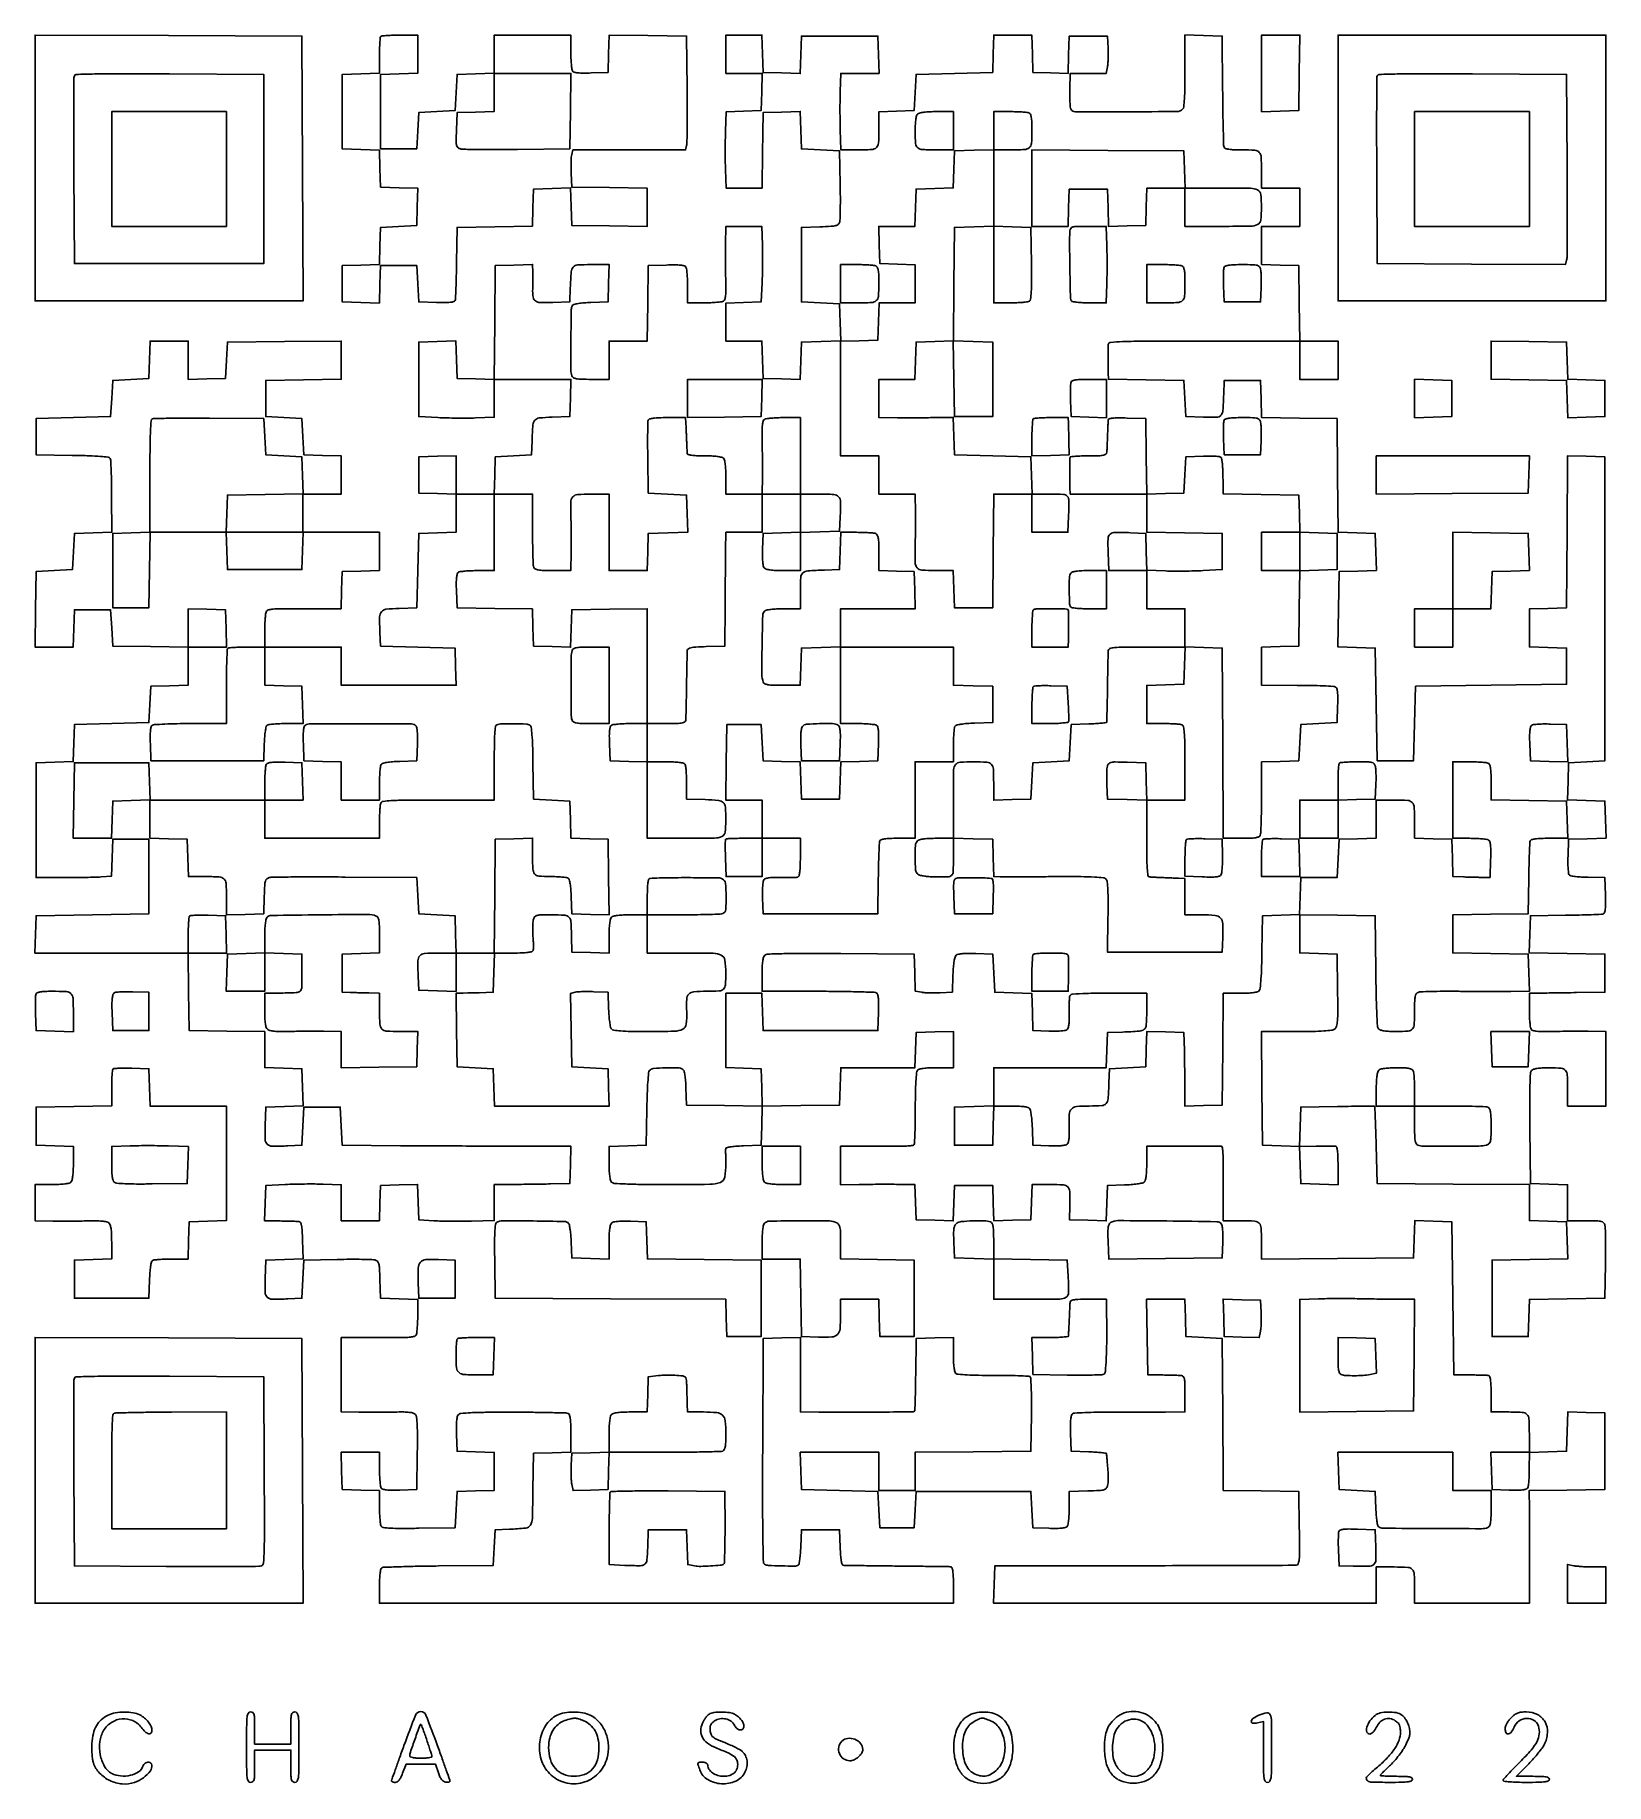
# Model space of a CAD drawing. Extents: x 156 to 936, y 100 to 969.
import ezdxf

# ---------------------------------------------------------------- set-up
doc = ezdxf.new("R2010")
doc.units = 0

msp = doc.modelspace()

# ---------------------------------------------------------------- linework, layer by layer
for points in [[(499, 959.5), (499, 950), (508.037526, 950), (517.075052, 950), (516.787526, 940.75), (516.5, 931.5), (507.842533, 931.212417), (499.185066, 930.924833), (498.842533, 921.212417, 0.0053), (498.734299, 916.822952, 0.003229), (498.694904, 911.635835, 0.003235), (498.722333, 906.492642, 0.005721), (498.820969, 902.25), (499.141938, 893), (508.070969, 893), (517, 893), (517.103259, 901.75, -0.000251), (517.153308, 905.818213, -0.000132), (517.219291, 910.867188, -0.000132), (517.289552, 916.034694, -0.000203), (517.353259, 920.5), (517.5, 930.5), (526.711984, 930.787023), (535.923969, 931.074046), (536.211984, 921.787023), (536.5, 912.5), (546, 912), (555.5, 911.5), (555.785515, 895, -0.003277), (555.855189, 888.518327, -0.004518), (555.827014, 882.696923, -0.002906), (555.730855, 877.813387, -0.054074), (555.52585, 876.287398, -0.131433), (554.84946, 875.057919, -0.13999), (553.664351, 874.366243, -0.049911), (551.361414, 874.017269, -0.00489), (545.740334, 873.787398), (536.5, 873.5), (536.5, 855), (536.5, 836.5), (546, 836), (555.5, 835.5), (555.787041, 826.286659), (556.074081, 817.073318), (546.287041, 816.786659), (536.5, 816.5), (536.211984, 807.212977), (535.923969, 797.925954), (526.711984, 798.212977), (517.5, 798.5), (517.212474, 807.75), (516.924948, 817), (507.962474, 817), (499, 817), (499, 826.461067), (499, 835.922134), (507.75, 836.211067), (516.5, 836.5), (517, 846, 0.006938), (517.166817, 850.307542, 0.004162), (517.251332, 855.426563, 0.004166), (517.250578, 860.521863, 0.007241), (517.15347, 864.75), (516.806941, 874), (507.90347, 874), (499, 874), (498.828931, 865.25, 0.004167), (498.78378, 861.224335, 0.002319), (498.792392, 856.318054, 0.002312), (498.847099, 851.352972, 0.003742), (498.94477, 847.130609, -0.007035), (499.02151, 842.491953, -0.026882), (498.87334, 839.60502, -0.042888), (498.519209, 837.771118, -0.184453), (497.865839, 836.895922, -0.108559), (496.928029, 836.555256, -0.01021), (494.477778, 836.280308, -0.012705), (491.509334, 836.084359, -0.009663), (488.25, 836.015313), (480, 836), (479.984687, 844.25, 0.009158), (479.919039, 847.503986, 0.01219), (479.733216, 850.455895, 0.009524), (479.473134, 852.89348, 0.110447), (479.150117, 853.791346, 0.190691), (478.324421, 854.391596, 0.03736), (476.481964, 854.721257, 0.025891), (473.674656, 854.863419, 0.007874), (469.41543, 854.791346), (460.5, 854.5), (460.227935, 835.75), (459.955869, 817), (450.477935, 817), (441, 817), (441, 807.5), (441, 798), (432.106989, 798, -0.006442), (427.303759, 798.061884, -0.036919), (424.770604, 798.31495, -0.079922), (423.327492, 798.813899, -0.179905), (422.573264, 799.669673, -0.09181), (422.004913, 802.735518, -0.002129), (422.065013, 817.525013, -0.001546), (422.237423, 832.631029, -0.135589), (422.865447, 834.782288, -0.202891), (423.537441, 835.258867, -0.01561), (425.761018, 835.675699, -0.018657), (428.619268, 836.011013, -0.011193), (432.031844, 836.206033), (440.5, 836.5), (440.787526, 845.75), (441.075052, 855), (432.056578, 855, 0.013957), (425.300944, 854.811388, 0.198668), (423.170407, 853.787336, 0.165954), (422.189603, 851.47786, 0.009095), (421.754332, 843.5), (421.5, 836.5), (413.085653, 836.206902, -0.014037), (406.832223, 836.164708, -0.144647), (404.399287, 836.94036, -0.216518), (403.275426, 838.779962, -0.03655), (403.068925, 843, 0.003268), (403.104181, 844.998824, 0.002174), (403.119659, 847.290711, 0.002188), (403.115275, 849.515099, 0.004277), (403.088861, 851.287526), (403, 855.075052), (393.75, 854.787526), (384.5, 854.5), (384.234363, 826.212681), (383.968727, 797.925362), (374.734363, 798.212681), (365.5, 798.5), (365.211984, 807.787023), (364.923969, 817.074046), (355.711984, 816.787023), (346.5, 816.5), (346.5, 798), (346.5, 779.5), (356, 779, 0.006705), (360.307538, 778.831176, 0.004022), (365.426563, 778.74047, 0.004027), (370.521873, 778.732216, 0.007), (374.75, 778.81862), (384, 779.13724), (384, 788.56862), (384, 798), (403.037526, 798), (422.075052, 798), (421.787526, 788.75), (421.5, 779.5), (412.759315, 779.211203, 0.014923), (406.253839, 778.801646, 0.195196), (404.149036, 777.710509, 0.159803), (403.18527, 775.366323, 0.009206), (402.754332, 767.5), (402.5, 760.5), (393.5, 760), (384.5, 759.5), (384.212474, 750.25), (383.924948, 741), (374.462474, 741), (365, 741), (365, 750.537526), (365, 760.075052), (355.75, 759.787526), (346.5, 759.5), (346.5, 750.5), (346.5, 741.5), (355.75, 741.212474), (365, 740.924948), (365, 731.5), (365, 722.075052), (355.75, 721.787526), (346.5, 721.5), (346, 703), (345.5, 684.5), (336.759315, 684.211203, 0.017722), (330.222155, 683.762911, 0.198326), (327.97509, 682.54849, 0.170867), (327.062458, 680.011209, 0.012477), (327.199088, 672.479083), (327.5, 665.5), (346, 665), (364.5, 664.5), (364.787526, 655.25), (365.075052, 646), (336.537526, 646), (308, 646), (308, 655.5), (308, 665), (289, 665), (270, 665), (270.015313, 673.25, -0.009309), (270.081972, 676.505577, -0.012345), (270.27081, 679.46241, -0.00973), (270.535316, 681.903682, -0.10988), (270.863589, 682.813523, -0.187083), (271.695401, 683.427377, -0.036226), (273.562988, 683.793234, -0.025722), (276.383967, 683.989874, -0.008179), (280.598276, 683.99747, 0.001758), (284.671944, 683.952495, 0.001005), (289.591283, 683.92536, 0.001003), (294.540139, 683.917934, 0.001666), (298.712474, 683.933947), (307.924948, 684), (308.212474, 693.25), (308.5, 702.5), (317.75, 702.787526), (327, 703.075052), (327, 712.537526), (327, 722), (308, 722), (289, 722), (289, 731.5), (289, 741), (298.5, 741), (308, 741), (308, 750.462474), (308, 759.924948), (298.75, 760.212474), (289.5, 760.5), (289, 769.5), (288.5, 778.5), (279.5, 779), (270.5, 779.5), (270.5, 788.5), (270.5, 797.5), (289.25, 797.772065), (308, 798.044131), (308, 807.537639), (308, 817.031147), (279.75, 816.765573), (251.5, 816.5), (251, 807.5), (250.5, 798.5), (241.25, 798.212474), (232, 797.924948), (232, 807.462474), (232, 817), (222.537526, 817), (213.075052, 817), (212.787526, 807.75), (212.5, 798.5), (203.5, 798), (194.5, 797.5), (194, 788.5), (193.5, 779.5), (175, 779), (156.5, 778.5), (156.5, 769.5), (156.5, 760.5), (174.455762, 760.226088, -0.003691), (182.909881, 760.034694, -0.01247), (188.426015, 759.731244, -0.01141), (192.222567, 759.339909, -0.223435), (193.190449, 758.726088, -0.128967), (193.503518, 757.746889, -0.002754), (193.745063, 752.657124, -0.006166), (193.9224, 746.664092, -0.004097), (193.984687, 739.787526), (194, 722.075052), (184.75, 721.787526), (175.5, 721.5), (175, 712.5), (174.5, 703.5), (165.5, 703), (156.5, 702.5), (156.227935, 683.75), (155.955869, 665), (165.440409, 665), (174.924948, 665), (175.212474, 674.25), (175.5, 683.5), (184.5, 683.5), (193.5, 683.5), (194, 674.5), (194.5, 665.5), (213.25, 665.227935), (232, 664.955869), (232, 655.515461), (232, 646.075052), (222.75, 645.787526), (213.5, 645.5), (213, 636.5), (212.5, 627.5), (194, 627), (175.5, 626.5), (175.212964, 617.287036), (174.925929, 608.074071), (165.712964, 607.787036), (156.5, 607.5), (156.5, 579), (156.5, 550.5), (170, 550.473936, 0.002515), (175.550851, 550.491139, 0.002564), (181.065905, 550.564254, 0.002488), (185.857489, 550.676205, 0.010635), (188.713719, 550.818002), (193.927438, 551.188133), (194.213719, 560.344066), (194.5, 569.5), (203.5, 569.5), (212.5, 569.5), (212.5, 551), (212.5, 532.5), (184.5, 532), (156.5, 531.5), (156.212474, 522.25), (155.924948, 513), (193.940881, 513), (231.956814, 513), (232.228407, 493.75), (232.5, 474.5), (251.25, 474.227935), (270, 473.955869), (270, 465.015461), (270, 456.075052), (279.25, 455.787526), (288.5, 455.5), (288.787023, 446.288016), (289.074046, 437.076031), (279.787023, 436.788016), (270.5, 436.5), (270.21285, 427.278376, 0.015937), (270.218029, 420.311888, 0.205359), (271.296927, 418.006436, 0.182581), (273.775708, 417.054051, 0.012183), (281.520917, 417.199088), (288.5, 417.5), (289, 427), (289.5, 436.5), (298.5, 436.5), (307.5, 436.5), (308, 427), (308.5, 417.5), (337.5, 417.30296, 0.000372), (350.617872, 417.2236, 0.000226), (366.143836, 417.148243, 0.000226), (381.554659, 417.087365, 0.000398), (394.287526, 417.05296), (422.075052, 417), (421.787526, 407.75), (421.5, 398.5), (412, 398.300092, -0.001205), (407.692564, 398.219838, -0.000722), (402.573437, 398.144193, -0.000722), (397.478044, 398.083617, -0.001257), (393.25, 398.050092), (384, 398), (384, 389.06054), (384, 380.121081), (372.75, 379.81054, -0.005314), (367.893746, 379.728133, -0.004111), (362.601562, 379.738096, -0.004157), (357.660573, 379.82911, -0.009959), (354, 380), (346.5, 380.5), (346.210527, 389.287003), (345.921055, 398.074007), (336.710527, 397.787003), (327.5, 397.5), (327.211067, 388.75), (326.922134, 380), (317.461067, 380), (308, 380), (308, 388.929031), (308, 397.858062), (298.982623, 398.179031, 0.007263), (294.828656, 398.266501, 0.004019), (289.755142, 398.25884, 0.004007), (284.613733, 398.168542, 0.006439), (280.232623, 398), (270.5, 397.5), (270.211067, 388.75), (269.922134, 380), (277.711067, 379.88465, -0.001328), (280.803527, 379.830637, -0.001697), (283.652626, 379.763631, -0.001313), (286.040829, 379.693081, -0.014343), (287, 379.63465, -0.259765), (287.764225, 379.114256, -0.069051), (288.254979, 377.666385, -0.033068), (288.577661, 375.051957, -0.006386), (288.787023, 370.288016), (289.074046, 361.076031), (279.787023, 360.788016), (270.5, 360.5), (270.21285, 351.278376, 0.015937), (270.218029, 344.311888, 0.205359), (271.296927, 342.006436, 0.182581), (273.775708, 341.054051, 0.012183), (281.520917, 341.199088), (288.5, 341.5), (289, 351), (289.5, 360.5), (306, 360.785515, -0.003277), (312.481673, 360.855189, -0.004518), (318.303077, 360.827014, -0.002906), (323.186613, 360.730855, -0.054074), (324.712602, 360.52585, -0.131433), (325.942081, 359.84946, -0.13999), (326.633757, 358.664351, -0.049911), (326.982731, 356.361414, -0.00489), (327.212602, 350.740334), (327.5, 341.5), (336.75, 341.212474), (346, 340.924948), (345.984687, 332.712474, -0.00935), (345.918025, 329.471276, -0.012388), (345.72919, 326.526567, -0.009786), (345.464648, 324.0954, -0.109735), (345.136411, 323.186477, -0.187083), (344.304599, 322.572623, -0.036226), (342.437012, 322.206766, -0.025722), (339.616033, 322.010126, -0.008179), (335.401724, 322.00253, 0.001761), (331.325489, 322.047508, 0.001003), (326.397694, 322.07464, 0.001002), (321.436818, 322.082063, 0.001658), (317.25, 322.066053), (308, 322), (308, 303.5), (308, 285), (316.75, 284.877856, 0.003038), (320.753975, 284.846297, 0.001737), (325.588588, 284.854364, 0.001735), (330.451836, 284.896248, 0.002881), (334.551575, 284.969406, -0.00757), (339.105938, 285.007957, -0.028817), (341.941971, 284.825367, -0.047489), (343.774367, 284.421726, -0.142541), (344.825135, 283.7107, -0.148386), (345.414969, 282.308197, -0.013622), (345.705994, 278.498298, -0.012391), (345.841347, 272.909801, -0.003685), (345.773559, 264.369149), (345.5, 246.5), (337.085653, 246.206902, -0.008519), (333.085459, 246.135766, -0.027159), (330.4185, 246.278749, -0.039341), (328.659703, 246.610638, -0.187221), (327.850966, 247.206902, -0.110402), (327.527533, 248.105717, -0.00954), (327.267102, 250.54359, -0.012203), (327.081041, 253.495888, -0.00917), (327.015313, 256.75), (327, 265), (317.462474, 265), (307.924948, 265), (308.212474, 255.75), (308.5, 246.5), (317.75, 246.212474), (327, 245.924948), (327.015313, 237.712474, 0.00908), (327.080163, 234.474126, 0.012109), (327.263597, 231.538238, 0.009416), (327.520215, 229.113661, 0.110756), (327.839034, 228.226208, 0.225497), (328.866523, 227.579568, 0.016205), (332.310485, 227.283582, 0.013907), (337.635503, 227.147687, 0.003244), (346.573721, 227.226208), (364.5, 227.5), (365, 236.5), (365.5, 245.5), (374.75, 245.787526), (384, 246.075052), (384, 255.5), (384, 264.924948), (374.75, 265.212474), (365.5, 265.5), (365.207992, 273.84692, -0.0108), (365.160504, 277.398568, -0.019356), (365.297361, 280.312181, -0.020011), (365.578698, 282.539248, -0.13253), (366.040996, 283.549397, -0.197932), (367.417683, 284.278866, -0.0119), (372.187782, 284.626015, -0.010433), (379.696913, 284.836211, -0.002048), (393.197811, 284.877037, -0.001902), (403.275181, 284.827903, -0.002931), (411.989672, 284.701178, -0.000953), (419.525685, 284.533035, -0.085758), (420.614807, 284.317571, -0.224679), (421.291329, 283.609151, -0.04532), (421.69878, 281.867197, -0.027801), (421.935362, 279.044112, -0.007005), (422, 274.430537), (422, 265.075052), (412.75, 264.787526), (403.5, 264.5), (403.227493, 246.263403, -0.003798), (402.906799, 232.036086, -0.12848), (401.960325, 228.813785, -0.236188), (399.5988, 227.314503, -0.016371), (391.5, 226.754332), (384.5, 226.5), (384, 217.635122), (383.5, 208.770244), (356.3402, 208.499886, 0.002281), (345.850873, 208.347602, 0.003582), (336.838345, 208.111022, 0.000989), (329.003204, 207.833646, 0.129774), (328.0902, 207.555747, 0.210916), (327.634467, 206.891719, 0.016677), (327.302245, 204.728605, 0.019149), (327.073477, 201.901728, 0.010615), (327, 198.440983), (327, 190), (469.5, 190), (612, 190), (612, 199, 0.007415), (611.936953, 203.251367, 0.026676), (611.712178, 205.953377, 0.039917), (611.344258, 207.629118, 0.30546), (610.75, 208.111602, 0.018757), (609.787775, 208.161236, 0.000161), (602.376562, 208.262824, 0.000565), (593.864083, 208.367145, 0.000365), (584, 208.46968, -0.000477), (574.138626, 208.574407, -0.000742), (565.634874, 208.685443, -0.000205), (558.224408, 208.796239, -0.025329), (557.288933, 208.858078, -0.299206), (556.720968, 209.334639, -0.031037), (556.30482, 211.118603, -0.024927), (555.986393, 213.821367, -0.008606), (555.788933, 217.75), (555.5, 226.5), (546, 226.5), (536.5, 226.5), (536.206033, 218.031844, -0.010619), (536.021865, 214.742893, -0.015725), (535.708816, 211.872224, -0.010846), (535.328581, 209.542138, -0.211515), (534.926184, 208.954379, -0.139395), (533.132984, 208.445392, -0.006176), (526.606146, 208.528868, -0.00658), (520.116446, 208.777544, -0.126192), (518.202399, 209.37491, -0.254237), (517.612412, 210.407025, -0.001296), (517.382862, 222.627848, -0.003941), (517.244514, 239.280406, -0.001053), (517.289049, 265.784883), (517.5, 321.5), (526.75, 321.787526), (536, 322.075052), (536, 303.537526), (536, 285), (545.25, 284.925366, 0.002256), (560.561386, 284.870925, 0.002049), (576.371751, 284.950866, 0.000186), (592.075841, 285.10048, 0.196341), (592.69306, 285.359727, 0.189994), (592.845938, 285.711579, 0.000546), (593.017821, 290.874071, 0.003079), (593.170312, 296.730694, 0.001906), (593.28088, 303.614214), (593.5, 321.5), (602.75, 321.787526), (612, 322.075052), (612, 313.659971, 0.009954), (612.075216, 309.882122, 0.023606), (612.319571, 307.081089, 0.028659), (612.705218, 305.092175, 0.158623), (613.279714, 304.182821, 0.153851), (614.426851, 303.714746, 0.006769), (618.778916, 303.415853, 0.009795), (624.424814, 303.215665, 0.004653), (631.701028, 303.168024, -0.003588), (638.347229, 303.138659, -0.005459), (644.119095, 303.008699, -0.002208), (649.048251, 302.822059, -0.128529), (649.904114, 302.559261, -0.241329), (650.394467, 301.747903, -0.006525), (650.638492, 297.468885, -0.010275), (650.772792, 291.722456, -0.003902), (650.7328, 283.701613), (650.5, 265.5), (621.75, 265.234665), (593, 264.969329), (593, 255.484665), (593, 246), (584, 246), (575, 246), (575, 255.5), (575, 265), (555.462474, 265), (535.924948, 265), (536.212474, 255.75), (536.5, 246.5), (555.5, 246), (574.5, 245.5), (575, 236.5), (575.5, 227.5), (584, 227.5), (592.5, 227.5), (593, 236.5), (593.5, 245.5), (622, 245.5), (650.5, 245.5), (651, 236.5), (651.5, 227.5), (659.405143, 227.205143, 0.011379), (662.720353, 227.156988, 0.020121), (665.452481, 227.289521, 0.019968), (667.542943, 227.559928, 0.155497), (668.405143, 228.005617, 0.153554), (668.842006, 228.843822, 0.01462), (669.183222, 231.156423, 0.017315), (669.421618, 234.035125, 0.012), (669.5, 237.300474), (669.5, 245.5), (678.740334, 245.787398, 0.004573), (684.55977, 246.021688, 0.055236), (686.767902, 246.377453, 0.157411), (687.902328, 247.12453, 0.107984), (688.593207, 248.515343, 0.047984), (688.795589, 249.854339, 0.011802), (688.863561, 252.081396, 0.011974), (688.819831, 254.647701, 0.011713), (688.653402, 257.227945, -0.000178), (688.43812, 259.682537, -0.000252), (688.248467, 261.86646, -0.000141), (688.089664, 263.711957, -0.003653), (688.05053, 264.211067, 0.354405), (687.776069, 264.504425, 0.006084), (685.444531, 264.798132, 0.012444), (682.60836, 265.0491, 0.007591), (679.25, 265.211067), (670.5, 265.5), (670.208654, 274.41543, -0.007872), (670.13656, 278.674873, -0.025896), (670.278711, 281.481835, -0.037376), (670.608367, 283.323779, -0.190852), (671.208654, 284.148854, -0.128759), (672.23158, 284.474879, -0.003083), (677.261292, 284.707751, -0.006556), (683.200316, 284.868074, -0.004384), (690, 284.902808, 0.000575), (697.414841, 284.884196, 0.000492), (705.223438, 284.88126, 0.000496), (712.318845, 284.892609, 0.001419), (717.25, 284.919383), (727, 285), (727, 294, 0.005277), (726.945957, 299.120222, 0.042109), (726.697867, 301.468063, 0.119012), (726.166439, 302.638051, 0.211891), (725.25, 303.126782, 0.010103), (724.175881, 303.182811, 0.001223), (721.810938, 303.252517, 0.001452), (718.999905, 303.32032, 0.001196), (716, 303.376782), (708.5, 303.5), (708.227935, 322.25), (707.955869, 341), (717.440409, 341), (726.924948, 341), (727.212474, 331.75), (727.5, 322.5), (736.5, 322), (745.5, 321.5), (745.650533, 302, -0.000169), (745.715409, 293.211107, -0.000104), (745.786065, 282.873669, -0.000105), (745.851628, 272.657003, -0.000188), (745.900533, 264.272065), (746, 246.044131), (764.75, 245.772065), (783.5, 245.5), (783.772559, 227.25, -0.001959), (783.894626, 216.168277, -0.022147), (783.731395, 211.781224, -0.066834), (783.260297, 209.623363, -0.297064), (782.272559, 208.88046, -0.015976), (780.858063, 208.830385, -0.000034), (759.283189, 208.757713, -0.000237), (734.996785, 208.68909, -0.000147), (706.5, 208.63046), (632.5, 208.5), (632.212474, 199.25), (631.924948, 190), (726.962474, 190), (822, 190), (822, 199), (822, 208), (830.893011, 208, -0.014293), (837.629342, 207.807402, -0.190034), (839.840438, 206.785965, -0.179949), (840.821795, 204.50542, -0.01257), (841, 197.418213), (841, 190), (869.5, 190), (898, 190), (898.063971, 208.75, 0.000718), (898.079499, 216.605312, 0.000655), (898.073276, 224.702831, 0.000655), (898.048767, 231.937189, 0.002134), (898.005816, 236.727721), (897.88369, 245.955442), (916.691845, 246.227721), (935.5, 246.5), (935.5, 265.5), (935.5, 284.5), (926.286659, 284.787041), (917.073318, 285.074081), (916.786659, 275.287041), (916.5, 265.5), (907.25, 265.212474), (898, 264.924948), (898, 274.355485, 0.013197), (897.810302, 281.541333, 0.190437), (896.768792, 283.817374, 0.181487), (894.431101, 284.822885, 0.011786), (886.918213, 285), (879, 285), (879, 294, 0.00751), (878.936346, 298.237571, 0.026394), (878.710774, 300.955089, 0.038587), (878.343036, 302.65759, 0.296216), (877.75, 303.162153, 0.023907), (876.916404, 303.229987, 0.001593), (874.517187, 303.302478, 0.002295), (871.655321, 303.366681, 0.001715), (868.5, 303.412153), (860.5, 303.5), (860, 341.5), (859.5, 379.5), (850.288016, 379.787023), (841.076031, 380.074046), (840.788016, 370.787023), (840.5, 361.5), (802.75, 361.237975), (765, 360.97595), (765, 368.906187, 0.011384), (764.829417, 376.397483, 0.175095), (763.857842, 378.746324, 0.195639), (761.650948, 379.80019, 0.01478), (754.893011, 380), (746, 380), (745.941569, 387.75, -0.001809), (745.926953, 391.477109, -0.000809), (745.933395, 396.38125, -0.000801), (745.9569, 401.567558, -0.001087), (745.995795, 406.25, 0.006849), (745.980885, 410.881258, 0.017539), (745.806658, 414.229272, 0.015253), (745.524632, 416.616977, 0.36152), (745.054226, 417.037037, 0.007786), (744.296106, 417.051857, 0.000225), (741.078429, 417.063194, 0.000455), (737.291222, 417.071385, 0.000313), (733, 417.074074, 0.000287), (728.275822, 417.071366, 0.000228), (723.175, 417.063194, 0.00023), (718.447032, 417.051289, 0.000578), (715, 417.037037), (708, 417), (708, 408.622445, -0.009913), (707.92478, 404.828796, -0.024242), (707.679019, 402.047251, -0.030268), (707.287489, 400.086773, -0.156365), (706.700164, 399.166121, -0.126595), (705.772011, 398.728174, -0.012295), (703.299919, 398.317974, -0.014976), (700.281363, 397.984907, -0.011302), (696.950164, 397.793676), (688.5, 397.5), (688.210527, 388.712997), (687.921055, 379.925993), (678.765, 380.212997), (669.608945, 380.5), (669.758926, 387.5, 0.012147), (669.738633, 394.569754, 0.182776), (668.821864, 396.808151, 0.193603), (666.674956, 397.813727, 0.013891), (659.971545, 398), (651.077866, 398), (650.788933, 389.25), (650.5, 380.5), (641.289473, 380.212997), (632.078945, 379.925993), (631.789473, 388.712997), (631.5, 397.5), (622, 397.5), (612.5, 397.5), (612.210527, 388.712997), (611.921055, 379.925993), (602.710527, 380.212997), (593.5, 380.5), (593.211067, 389.25), (592.922134, 398), (583.711067, 398.093918, 0.002303), (579.515229, 398.117371, 0.001347), (574.488563, 398.108771, 0.001347), (569.458207, 398.073063, 0.002288), (565.25, 398.012598), (556, 397.83736), (556, 407.41868), (556, 417), (564.75, 417.093918, -0.002409), (568.760196, 417.117637, -0.001367), (573.615343, 417.109689, -0.001364), (578.507773, 417.074959, -0.002249), (582.642656, 417.015723, 0.00936), (586.41241, 417.015331, 0.017662), (589.448943, 417.179267, 0.014641), (591.771249, 417.455836, 0.220841), (592.433196, 417.891909, 0.128096), (592.69399, 418.738675, 0.002132), (592.890765, 423.692491, 0.005349), (593.034195, 429.488747, 0.003511), (593.081081, 436.16649, -0.004585), (593.148769, 443.547265, -0.009995), (593.365701, 449.203939, -0.007193), (593.680169, 453.521498, -0.152576), (594.162985, 454.696385, -0.155978), (595.086006, 455.286204, -0.030559), (597.04241, 455.678812, -0.024349), (599.822282, 455.924802, -0.009893), (603.622445, 456), (612, 456), (612, 465.037526), (612, 474.075052), (602.75, 473.787526), (593.5, 473.5), (593.211067, 464.75), (592.922134, 456), (574.498593, 456), (556.075052, 456), (555.787526, 446.75), (555.5, 437.5), (536.28781, 437.22854), (517.07562, 436.957079), (516.78781, 446.22854), (516.5, 455.5), (507.75, 455.788933), (499, 456.077866), (499, 474.538933), (499, 493), (507.962474, 493), (516.924948, 493), (517.212474, 483.75), (517.5, 474.5), (546, 474.5), (574.5, 474.5), (574.791346, 483.41543, 0.007874), (574.863419, 487.674656, 0.025891), (574.721257, 490.481964, 0.03736), (574.391596, 492.324421, 0.190691), (573.791346, 493.150117, 0.133577), (572.718234, 493.481791, 0.001363), (564.72777, 493.733216, 0.004288), (555.479585, 493.91962, 0.002756), (544.75, 493.984687), (517, 494), (517, 502.377555, -0.009576), (517.074824, 506.283894, -0.026129), (517.324685, 509.035729, -0.035543), (517.735832, 510.928918, -0.149388), (518.367662, 511.890169, -0.165383), (519.86055, 512.460507, -0.003505), (527.851663, 512.70125, -0.005872), (538.979404, 512.827712, -0.00171), (556.117662, 512.762614), (592.5, 512.5), (592.787018, 503.288368), (593.074036, 494.076737), (596.287018, 493.492986, 0.029065), (597.927227, 493.292528, 0.009976), (600.318687, 493.18832, 0.009877), (602.967229, 493.178142, 0.011268), (605.5, 493.27556), (611.5, 493.641885), (611.787602, 502.229705, -0.01009), (611.994959, 506.090541, -0.023656), (612.344049, 508.958198, -0.02895), (612.813135, 510.995309, -0.149566), (613.440682, 511.950771, -0.131795), (614.458889, 512.418536, -0.020544), (616.674713, 512.702554, -0.019594), (619.584925, 512.840066, -0.010751), (623.15308, 512.792008), (631.5, 512.5), (632, 503), (632.5, 493.5), (641.712964, 493.212964), (650.925929, 492.925929), (651.212964, 483.712964), (651.5, 474.5), (659.344796, 474.206229, 0.012351), (662.488722, 474.166207, 0.017453), (665.285923, 474.297417, 0.015347), (667.542241, 474.552251, 0.138263), (668.441933, 474.951809, 0.157104), (668.990016, 475.813685, 0.032299), (669.335036, 477.605975, 0.026022), (669.520079, 480.116655, 0.011343), (669.516246, 483.460187, -0.007549), (669.490653, 486.390284, -0.010496), (669.562425, 489.013346, -0.007248), (669.699361, 491.1895, -0.119625), (669.923448, 491.876137, -0.243676), (671.045271, 492.54735, -0.004733), (677.975527, 492.905861, -0.009117), (686.900071, 493.119978, -0.003977), (698.75, 493.093918), (708, 493), (708, 484.019052, -0.014636), (707.802642, 477.278201, -0.203902), (706.744619, 475.147153, -0.161469), (704.365335, 474.176069, -0.008402), (696, 473.75303), (688.5, 473.5), (688.211067, 464.75), (687.922134, 456), (659.961067, 456), (632, 456), (632, 446.536212), (632, 437.072424), (622.25, 436.786212), (612.5, 436.5), (612.5, 427), (612.5, 417.5), (622, 417.5), (631.5, 417.5), (631.786212, 427.25), (632.072424, 437), (640.413767, 437, -0.009978), (644.188532, 436.924665, -0.024307), (646.959969, 436.67871, -0.03033), (648.91475, 436.287012, -0.156169), (649.833879, 435.700164, -0.126595), (650.271826, 434.772011, -0.012295), (650.682026, 432.299919, -0.014976), (651.015093, 429.281363, -0.011302), (651.206324, 425.950164), (651.5, 417.5), (659.344796, 417.206229, 0.012235), (662.522595, 417.165039, 0.017961), (665.313572, 417.297506, 0.016335), (667.543981, 417.557428, 0.136856), (668.461216, 417.967812, 0.150377), (669.012469, 418.810022, 0.036869), (669.357405, 420.449807, 0.02885), (669.53153, 422.73828, 0.01287), (669.508911, 425.761583, -0.01711), (669.51594, 432.805408, -0.174055), (670.583228, 435.478541, -0.192258), (673.055124, 436.722962, -0.02163), (679.456197, 437, 0.015713), (685.796917, 437.199309, 0.20342), (687.866028, 438.235317, 0.159738), (688.816634, 440.558322, 0.008827), (689.245668, 448.5), (689.5, 455.5), (698.5, 456), (707.5, 456.5), (707.789473, 465.287003), (708.078945, 474.074007), (717.289473, 473.787003), (726.5, 473.5), (726.698134, 464.5, -0.001326), (726.777844, 460.383181, -0.00076), (726.853302, 455.415539, -0.000759), (726.914006, 450.420578, -0.001263), (726.948134, 446.212474), (727, 436.924948), (736.25, 437.212474), (745.5, 437.5), (745.765819, 465.25), (746.031637, 493), (754.393374, 493, 0.009818), (758.219503, 493.075134, 0.024945), (760.986098, 493.322427, 0.03215), (762.91899, 493.720899, 0.153818), (763.853763, 494.323796, 0.150078), (764.347971, 495.509893, 0.006421), (764.732439, 500.0752, 0.009449), (765.041483, 505.981462, 0.004527), (765.226208, 513.573796), (765.5, 531.5), (774.75, 531.787526), (784, 532.075052), (784, 522.575052), (784, 513.075052), (793.25, 512.787526), (802.5, 512.5), (802.774075, 494.504188, -0.002421), (802.882828, 484.033386, -0.02007), (802.718447, 479.283131, -0.045993), (802.272182, 476.630031, -0.171878), (801.332946, 475.254188, -0.128391), (799.804953, 474.650986, -0.013707), (795.973024, 474.29285, -0.01239), (790.446129, 474.066125, -0.004055), (782.293297, 474), (764.968853, 474), (765.234427, 445.75), (765.5, 417.5), (774.712964, 417.212964), (783.925929, 416.925929), (784.212964, 407.712964), (784.5, 398.5), (793.75, 398.212474), (803, 397.924948), (803, 407.462474, 0.006798), (802.93824, 412.004709, 0.025558), (802.715445, 414.844382, 0.038423), (802.349903, 416.591851, 0.318459), (801.75, 417.068271, 0.01439), (800.912454, 417.089872, 0.000896), (798.43289, 417.078008, 0.001325), (795.478327, 417.050746, 0.000982), (792.213031, 417.005548), (783.926063, 416.874554), (784.213031, 426.687277), (784.5, 436.5), (802.75, 436.772559, -0.001413), (809.761229, 436.857449, -0.00232), (815.696055, 436.884989, -0.000264), (820.981659, 436.882202, -0.242365), (821.194016, 436.772559, -0.14579), (821.277377, 436.528459, -0.000162), (821.49436, 430.998814, -0.001494), (821.716886, 424.804172, -0.000916), (821.944016, 417.5), (822.5, 398.5), (860.25, 398.237975), (898, 397.97595), (898, 389.025501), (898, 380.075052), (907.25, 379.787526), (916.5, 379.5), (916.787232, 370.272202), (917.074464, 361.044404), (898.287232, 360.772202), (879.5, 360.5), (879.5, 341.5), (879.5, 322.5), (888.5, 322.5), (897.5, 322.5), (897.787236, 331.728072), (898.074471, 340.956143), (916.787236, 341.228072), (935.5, 341.5), (935.785177, 358.5, 0.003227), (935.854068, 365.175971, 0.00446), (935.823778, 371.167188, 0.002845), (935.724896, 376.194714, 0.054093), (935.516124, 377.75, 0.122337), (934.855448, 379.003761, 0.153853), (933.733241, 379.67194, 0.05326), (931.546285, 379.947431, 0.004723), (925.980948, 380), (917, 380), (917, 388.962474), (917, 397.924948), (907.75, 398.212474), (898.5, 398.5), (898.233695, 425.877891, -0.002362), (898.169733, 438.664191, -0.007654), (898.297278, 447.149987, -0.005572), (898.548433, 453.201322, -0.161405), (899.10614, 454.627891, -0.145417), (900.04262, 455.253916, -0.036928), (901.843654, 455.669219, -0.027476), (904.428284, 455.922987, -0.010733), (908.015456, 456, -0.019176), (913.881594, 455.774938, -0.206054), (915.941467, 454.694376, -0.160989), (916.841703, 452.317281, -0.010696), (917, 444.918213), (917, 437), (926.5, 437), (936, 437), (936, 455.5), (936, 474), (927.25, 474.122144, 0.003161), (923.223834, 474.152891, 0.001758), (918.315837, 474.142088, 0.001753), (913.348323, 474.096273, 0.002836), (909.123063, 474.018516, -0.007207), (904.532694, 473.974178, -0.026256), (901.624046, 474.140898, -0.040433), (899.757572, 474.500978, -0.18574), (898.888375, 475.146372, -0.108865), (898.550601, 476.077688, -0.010099), (898.278091, 478.525809, -0.012622), (898.083802, 481.491543, -0.00958), (898.015313, 484.75), (898, 493), (902.75, 493.079845, -0.000725), (905.429142, 493.120996, -0.000144), (910.217187, 493.186218, -0.000153), (915.791769, 493.258844, -0.000142), (921.5, 493.329845), (935.5, 493.5), (935.5, 503), (935.5, 512.5), (916.712768, 512.772202), (897.925536, 513.044404), (898.212768, 522.272202), (898.5, 531.5), (916, 531.739724, 0.002537), (922.79957, 531.867376, 0.003795), (928.738069, 532.054118, 0.001625), (933.807625, 532.268566, 0.080261), (934.789171, 532.47337, 0.235933), (935.395274, 533.135136, 0.042666), (935.724576, 534.821458, 0.027606), (935.86497, 537.499677, 0.007537), (935.789171, 541.733647), (935.5, 550.5), (927.165106, 550.634894, -0.010508), (923.902493, 550.756311, -0.014717), (920.997149, 551.011601, -0.010973), (918.622055, 551.343929, -0.157389), (917.872127, 551.727873, -0.168631), (917.507256, 552.48075, -0.011566), (917.281541, 554.874084, -0.015479), (917.164497, 557.802661, -0.010957), (917.207021, 561.092979), (917.5, 569.5), (926.787023, 569.788016), (936.074046, 570.076031), (935.787023, 579.288016), (935.5, 588.5), (926.212977, 588.788016), (916.925954, 589.076031), (917.212977, 598.288016), (917.5, 607.5), (926.5, 608), (935.5, 608.5), (935.5, 684), (935.5, 759.5), (926.262062, 759.787366), (917.024123, 760.074732), (916.762062, 722.287366), (916.5, 684.5), (907.25, 684.212474), (898, 683.924948), (898, 674.5), (898, 665.075052), (907.25, 664.787526), (916.5, 664.5), (916.5, 655.5), (916.5, 646.5), (879, 646), (841.5, 645.5), (841, 627), (840.5, 608.5), (831.5, 608.5), (822.5, 608.5), (822, 636.5), (821.5, 664.5), (812.228074, 664.787816), (802.956148, 665.075632), (803.228074, 683.787816), (803.5, 702.5), (812.787023, 702.788016), (822.074046, 703.076031), (821.787023, 712.288016), (821.5, 721.5), (812.26551, 721.787321), (803.03102, 722.074641), (802.76551, 750.287321), (802.5, 778.5), (783.787236, 778.771928), (765.074471, 779.043857), (764.787236, 788.271928), (764.5, 797.5), (755.5, 797.5), (746.5, 797.5), (746.245668, 790.5, -0.008693), (745.812948, 782.45013, -0.165246), (744.84864, 780.160535, -0.207486), (742.761311, 779.189376, -0.014846), (736.221282, 779.211486), (727.5, 779.5), (727, 788.5), (726.5, 797.5), (707.75, 797.772065), (689, 798.044131), (688.883465, 801.272065, -0.006314), (688.806933, 804.533963, -0.003), (688.786642, 808.735659, -0.00279), (688.813946, 812.779506, -0.011211), (688.899838, 815.25, -0.370755), (689.954747, 816.343885, -0.014175), (696.035157, 816.740262, -0.008504), (707.162235, 816.959935, -0.000683), (736.5, 817), (784, 817), (784, 807.5), (784, 798), (793.5, 798), (803, 798), (803, 807.5), (803, 817), (793.522065, 817), (784.044131, 817), (783.772065, 835.75), (783.5, 854.5), (774.25, 854.787526), (765, 855.075052), (765, 864.537526), (765, 874), (774.5, 874), (784, 874), (784, 883.5), (784, 893), (774.5, 893), (765, 893), (765, 900.918213, 0.011099), (764.834588, 908.368679, 0.169458), (763.892468, 910.726607, 0.199947), (761.746341, 911.790598, 0.016394), (755.361626, 912, -0.008335), (751.323669, 912.067321, -0.029072), (748.72873, 912.305341, -0.044816), (747.086684, 912.705733, -0.222477), (746.42007, 913.3477, -0.084605), (746.206888, 914.412481, -0.00084), (745.995647, 922.202063, -0.002725), (745.816049, 931.189186, -0.001761), (745.701454, 941.5977), (745.5, 968.5), (736.25, 968.787526), (727, 969.075052), (727, 951.237526, -0.003851), (726.936076, 942.937858, -0.011887), (726.716363, 937.332514, -0.01126), (726.380448, 933.411836, -0.17099), (725.8, 932.2, -0.196897), (723.069265, 931.056463, -0.001431), (697.890146, 930.933218, -0.001194), (672.493448, 930.942265, -0.259201), (670.445902, 932.087533, -0.118814), (670.038924, 933.327844, -0.010851), (669.84651, 936.594358, -0.011665), (669.785941, 940.980912, -0.005222), (669.90114, 946.75), (670, 950), (678.954687, 950), (687.909374, 950), (688.515505, 953.25, 0.028289), (688.728227, 954.905147, 0.009836), (688.852282, 957.307813, 0.009734), (688.885353, 959.964524, 0.011185), (688.810818, 962.5), (688.5, 968.5), (679, 968.5), (669.5, 968.5), (669.211966, 959.211622), (668.923933, 949.923244), (660.211966, 950.211622), (651.5, 950.5), (651.212474, 959.75), (650.924948, 969), (641.5, 969), (632.075052, 969), (631.787526, 959.75), (631.5, 950.5), (612.5, 950), (593.5, 949.5), (593, 940.5), (592.5, 931.5), (583.75, 931.211067), (575, 930.922134), (575, 922.068056, -0.014829), (574.800544, 915.344191, -0.19517), (573.750751, 913.141814, -0.175363), (571.41156, 912.17124, -0.011527), (563.984626, 912), (556.132827, 912), (555.816413, 921.924009, -0.004663), (555.715858, 926.382931, -0.002926), (555.677407, 931.598913, -0.002936), (555.699755, 936.734385, -0.005361), (555.787526, 940.924009), (556.075052, 950), (565.575052, 950), (575.075052, 950), (574.787526, 959.25), (574.5, 968.5), (555.5, 968.5), (536.5, 968.5), (536.211984, 959.212977), (535.923969, 949.925954), (526.711984, 950.212977), (517.5, 950.5), (517.212474, 959.75), (516.924948, 969), (507.962474, 969), (499, 969)], [(327.666667, 968.333333, 0.174595), (327.400837, 967.768224, 0.005912), (327.195833, 965.278732, 0.010516), (327.048335, 962.289663, 0.007069), (327, 958.870859), (327, 950.075052), (317.75, 949.787526), (308.5, 949.5), (308.5, 931), (308.5, 912.5), (317.712964, 912.212964), (326.925929, 911.925929), (327.212964, 902.712964), (327.5, 893.5), (336.787023, 893.211984), (346.074046, 892.923969), (345.787023, 883.711984), (345.5, 874.5), (336.5, 874), (327.5, 873.5), (327.212964, 864.287036), (326.925929, 855.074071), (317.712964, 854.787036), (308.5, 854.5), (308.5, 845.5), (308.5, 836.5), (317.711984, 836.212977), (326.923969, 835.925954), (327.211984, 845.212977), (327.5, 854.5), (336.5, 854.5), (345.5, 854.5), (346, 845.5), (346.5, 836.5), (355.266353, 836.210829, 0.007533), (359.500767, 836.134989, 0.027617), (362.178329, 836.275363, 0.04271), (363.863638, 836.60467, 0.236301), (364.524269, 837.210829, 0.079868), (364.728187, 838.19214, 0.001615), (364.942548, 843.261931, 0.003775), (365.12953, 849.20043, 0.002523), (365.257916, 856), (365.5, 873.5), (384.212764, 873.771928), (402.925529, 874.043857), (403.212764, 883.271928), (403.5, 892.5), (412.711984, 892.787023), (421.923969, 893.074046), (422.211984, 883.787023), (422.5, 874.5), (441.25, 874.227935), (460, 873.955869), (460, 883.455869), (460, 892.955869), (441.25, 893.227935), (422.5, 893.5), (422.199088, 900.479083, -0.008627), (422.125736, 903.317546, -0.009416), (422.153996, 906.075142, -0.00895), (422.264735, 908.430652, -0.045288), (422.46814, 909.729083), (423.038104, 912), (451, 912), (478.961896, 912), (479.478651, 914.25, 0.052778), (479.6786, 915.904117, 0.001329), (479.770846, 923.476562, 0.002835), (479.805134, 932.374191, 0.001928), (479.747703, 942.5), (479.5, 968.5), (460.28781, 968.77146), (441.07562, 969.042921), (440.78781, 959.77146), (440.5, 950.5), (432.085653, 950.206902, -0.008519), (428.085459, 950.135766, -0.027159), (425.4185, 950.278749, -0.039341), (423.659703, 950.610638, -0.187221), (422.850966, 951.206902, -0.110402), (422.527533, 952.105717, -0.00954), (422.267102, 954.54359, -0.012203), (422.081041, 957.495888, -0.00917), (422.015313, 960.75), (422, 969), (403, 969), (384, 969), (384, 959.537526), (384, 950.075052), (374.75, 949.787526), (365.5, 949.5), (365, 940.5), (364.5, 931.5), (355.5, 931), (346.5, 930.5), (346, 921.5), (345.5, 912.5), (336.5, 912.5), (327.5, 912.5), (327.5, 931), (327.5, 949.5), (336.75, 949.787526), (346, 950.075052), (346, 959.537526), (346, 969), (337.166667, 969, 0.007039), (333.733476, 968.951666, 0.010477), (330.732292, 968.804167, 0.005871), (328.23216, 968.599192, 0.174709)], [(269.5, 902.5), (269.5, 855.5), (222.5, 855.5), (175.5, 855.5), (175.239372, 901.5, -0.000997), (175.174287, 919.225103, -0.001596), (175.197198, 934.357597, -0.000282), (175.267665, 947.72814, -0.090314), (175.461789, 948.759906, -0.301449), (176.45055, 949.464468, -0.003096), (185.402033, 949.70934, -0.005599), (198.68089, 949.841585, -0.001079), (222.722417, 949.759906), (269.5, 949.5)], [(421.772065, 931.25), (421.5, 912.5), (395.5, 912.218906, -0.002093), (385.371477, 912.15181, -0.003073), (376.465249, 912.184828, -0.001464), (368.892404, 912.281614, -0.056109), (367.211486, 912.497625, -0.112961), (365.92972, 913.140477, -0.168751), (365.284196, 914.201435, -0.056855), (365.079294, 916.271561, -0.004535), (365.211486, 921.778718), (365.5, 930.5), (374.75, 930.787526), (384, 931.075052), (384, 940.537526), (384, 950), (403.022065, 950), (422.044131, 950)], [(916.777529, 904.5, -0.001169), (916.844214, 887.089041, -0.00181), (916.812248, 872.054912, -0.000538), (916.723164, 858.995066, -0.057675), (916.505999, 857.240125), (915.956939, 854.980251), (869.22847, 855.240125), (822.5, 855.5), (822.239372, 901.5, -0.000997), (822.174287, 919.225103, -0.001596), (822.197198, 934.357597, -0.000282), (822.267665, 947.72814, -0.090314), (822.461789, 948.759906, -0.301449), (823.45055, 949.464468, -0.003096), (832.402033, 949.70934, -0.005599), (845.68089, 949.841585, -0.001079), (869.722417, 949.759906), (916.5, 949.5)], [(649.418213, 930.393011, -0.18666), (650.209997, 929.676577, -0.072682), (650.683962, 928.251766, -0.036534), (650.93529, 925.820122, -0.007489), (651, 921.5, -0.016928), (650.787494, 915.225197, -0.201251), (649.720139, 913.097177, -0.16771), (647.358591, 912.163873, -0.011011), (639.918213, 912), (632, 912), (632, 893.037526), (632, 874.075052), (641.25, 873.787526), (650.5, 873.5), (650.730064, 855.546696, -0.003387), (650.78284, 846.80929, -0.013149), (650.636558, 841.398754, -0.01367), (650.34579, 837.801929, -0.228051), (649.730064, 836.812009, -0.112035), (648.865673, 836.503528, -0.008952), (646.437894, 836.255659, -0.011755), (643.499595, 836.078167, -0.008742), (640.25, 836.015313), (632, 836), (632, 855.036212), (632, 874.072424), (622.25, 873.786212), (612.5, 873.5), (612.234489, 845.286399), (611.968977, 817.072798), (621.734489, 816.786399), (631.5, 816.5), (631.5, 798), (631.5, 779.5), (622, 779.5), (612.5, 779.5), (612.227798, 798.287232), (611.955596, 817.074464), (602.727798, 816.787232), (593.5, 816.5), (593.212474, 807.25), (592.924948, 798), (583.962474, 798), (575, 798), (575, 788.5), (575, 779), (584.25, 778.936029, 0.001581), (588.45824, 778.920235, 0.000931), (593.488752, 778.926629, 0.000931), (598.515623, 778.951735, 0.001591), (602.711709, 778.993861), (611.923418, 779.115664), (612.211709, 769.807832), (612.5, 760.5), (631.5, 760), (650.5, 759.5), (650.787526, 750.25), (651.075052, 741), (659.964202, 741, -0.012319), (666.676187, 740.834603, -0.210368), (668.603263, 739.870302, -0.176905), (669.367914, 737.722035, -0.008271), (669.173853, 729.88989), (668.847706, 722), (659.923853, 722), (651, 722), (651, 731.5), (651, 741), (641.515573, 741), (632.031147, 741), (631.765573, 712.75), (631.5, 684.5), (622, 684.5), (612.5, 684.5), (612.212474, 693.75), (611.924948, 703), (603.029862, 703, -0.017429), (596.293503, 703.234893, -0.202111), (593.987972, 704.401851, -0.171707), (593.014107, 706.963551, -0.011905), (593.018933, 714.804022, 0.003225), (593.083798, 718.412516, 0.001634), (593.121315, 722.956494, 0.001623), (593.129492, 727.647645, 0.002421), (593.103467, 731.75), (593, 741), (584, 741), (575, 741), (575, 750.5), (575, 760), (565.5, 760), (556, 760), (556, 788.462474), (556, 816.924948), (565.25, 817.212474), (574.5, 817.5), (574.787526, 826.75), (575.075052, 836), (584.037526, 836), (593, 836), (593, 845.461067), (593, 854.922134), (584.25, 855.211067), (575.5, 855.5), (575.212474, 864.75), (574.924948, 874), (583.924948, 874), (592.924948, 874), (593.212474, 883.25), (593.5, 892.5), (602.712964, 892.787036), (611.925929, 893.074071), (612.212964, 902.287036), (612.5, 911.5), (622.25, 911.786212), (632, 912.072424), (632, 921.536212), (632, 931), (639.918213, 931, -0.00705), (643.066073, 930.955615, -0.008902), (645.9751, 930.821697, -0.007317), (648.400281, 930.631074, -0.06844)], [(612, 921.5), (612, 912), (604.081787, 912, -0.01065), (596.689481, 912.157481, -0.159949), (594.309746, 913.052708, -0.206765), (593.227098, 915.102218, -0.019554), (593, 920.906989, -0.012415), (593.08019, 924.136184, -0.021121), (593.327993, 926.825282, -0.021703), (593.698102, 928.888147, -0.142062), (594.2, 929.8, -0.144849), (595.139671, 930.310542, -0.021091), (597.306878, 930.677711, -0.020332), (600.171507, 930.92177, -0.011084), (603.7, 931), (612, 931)], [(726.787526, 902.25), (727.075052, 893), (745.430537, 893, -0.003742), (759.584568, 892.894065, -0.10968), (763.073018, 892.064546, -0.256472), (764.635047, 889.861378, -0.028661), (765, 883.5, -0.028723), (764.634279, 877.138828, -0.256607), (763.070165, 874.935046, -0.109502), (759.576702, 874.105813, -0.00373), (745.393011, 874), (727, 874), (727, 883.5), (727, 893), (717.537526, 893), (708.075052, 893), (707.787526, 883.75), (707.5, 874.5), (698.288016, 874.212977), (689.076031, 873.925954), (688.788016, 883.212977), (688.5, 892.5), (679, 892.5), (669.5, 892.5), (669.212474, 883.25), (668.924948, 874), (659.962474, 874), (651, 874), (651, 893.012025), (651, 912.02405), (688.75, 911.762025), (726.5, 911.5)], [(688.18138, 864.5, -0.005281), (688.280715, 860.17526, -0.003101), (688.312811, 855, -0.003101), (688.280715, 849.82474, -0.005281), (688.18138, 845.5), (687.86276, 836), (679.490397, 836, -0.01096), (676.238242, 836.071293, -0.016297), (673.398982, 836.288712, -0.011377), (671.096824, 836.593835, -0.219082), (670.510599, 836.98285, -0.133943), (670.127562, 838.279327, -0.00065), (669.854129, 852.177685, -0.002982), (669.697124, 864.830865, -0.015842), (669.87179, 871.75, -0.131897), (670.288287, 873.010195, -0.188664), (671.238582, 873.683431, -0.056676), (673.290775, 873.952145, -0.004242), (678.93138, 874), (687.86276, 874)], [(573.418213, 854.393011, -0.18666), (574.209997, 853.676577, -0.072682), (574.683962, 852.251766, -0.036534), (574.93529, 849.820122, -0.007489), (575, 845.5, -0.016928), (574.787494, 839.225197, -0.201251), (573.720139, 837.097177, -0.16771), (571.358591, 836.163873, -0.011011), (563.918213, 836), (556, 836), (556, 845.5), (556, 855), (563.918213, 855, -0.00705), (567.066073, 854.955615, -0.008902), (569.9751, 854.821697, -0.007317), (572.400281, 854.631074, -0.06844)], [(725.418213, 854.393011, -0.18666), (726.209997, 853.676577, -0.072682), (726.683962, 852.251766, -0.036534), (726.93529, 849.820122, -0.007489), (727, 845.5, -0.016928), (726.787494, 839.225197, -0.201251), (725.720139, 837.097177, -0.16771), (723.358591, 836.163873, -0.011011), (715.918213, 836), (708, 836), (708, 845.5), (708, 855), (715.918213, 855, -0.00705), (719.066073, 854.955615, -0.008902), (721.9751, 854.821697, -0.007317), (724.400281, 854.631074, -0.06844)], [(764.53186, 852.729083, -0.045288), (764.735265, 851.430652, -0.00895), (764.846004, 849.075142, -0.009416), (764.874264, 846.317546, -0.008627), (764.800912, 843.479083), (764.5, 836.5), (755.5, 836.5), (746.5, 836.5), (746.205027, 844.411609, -0.006569), (746.129541, 847.539392, -0.008656), (746.147568, 850.392336, -0.006579), (746.235027, 852.7687, -0.079281), (746.423642, 853.661609, -0.22457), (747.090262, 854.298479, -0.043417), (748.75639, 854.695609, -0.02855), (751.380684, 854.93277, -0.008261), (755.449563, 855, -0.005141), (760.703997, 854.94597, -0.056171), (762.795734, 854.666566, -0.156364), (763.880532, 853.993638, -0.115369)], [(688, 788.461067), (688, 778.922134), (679.25, 779.211067), (670.5, 779.5), (670.205027, 787.411609, -0.006569), (670.129541, 790.539392, -0.008656), (670.147568, 793.392336, -0.006579), (670.235027, 795.7687, -0.079281), (670.423642, 796.661609, -0.224729), (671.090889, 797.298693, -0.043342), (672.759995, 797.69573, -0.0285), (675.389493, 797.932817, -0.008234), (679.468615, 798), (688, 798)], [(270, 769.5), (270.5, 760.5), (279.5, 760), (288.5, 759.5), (288.787232, 750.272202), (289.074464, 741.044404), (270.287232, 740.772202), (251.5, 740.5), (251.212474, 731.25), (250.924948, 722), (270, 722), (289.075052, 722), (288.787526, 712.75), (288.5, 703.5), (270, 703.5), (251.5, 703.5), (251.212474, 712.75), (250.924948, 722), (231.984539, 722), (213.044131, 722), (212.772065, 703.25), (212.5, 684.5), (203.5, 684.5), (194.5, 684.5), (194.5, 703), (194.5, 721.5), (203.75, 721.787526), (213, 722.075052), (213, 749.954192, -0.001979), (213.05521, 763.902656, -0.009021), (213.265806, 772.013987, -0.007118), (213.581141, 777.422869, -0.284622), (214.25, 778.345939, -0.093803), (215.247609, 778.550357, -0.000813), (223.064063, 778.655305, -0.002807), (232.060804, 778.710949, -0.001803), (242.5, 778.679272), (269.5, 778.5)], [(479.140277, 776.25, -0.001394), (479.208879, 774.827162, -0.000435), (479.303988, 772.692187, -0.000435), (479.406069, 770.30739, -0.00048), (479.500605, 768, 0.001491), (479.595088, 765.802494, 0.001823), (479.697045, 763.748438, 0.00152), (479.794316, 762.021997, 0.012989), (479.860328, 761.25, 0.293427), (480.336953, 760.663134, 0.04273), (481.905323, 760.291858, 0.028446), (484.418958, 760.064601, 0.008322), (488.3, 760, -0.011084), (491.828493, 759.92177, -0.020332), (494.693122, 759.677711, -0.021091), (496.860329, 759.310542, -0.144849), (497.8, 758.8, -0.144849), (498.310542, 757.860329, -0.021091), (498.677711, 755.693122, -0.020332), (498.92177, 752.828493, -0.011084), (499, 749.3), (499, 741), (508, 741), (517, 741), (517.122144, 749.75, 0.003161), (517.152891, 753.776166, 0.001758), (517.142088, 758.684163, 0.001753), (517.096273, 763.651677, 0.002836), (517.018516, 767.876937, -0.007207), (516.974178, 772.467306, -0.026256), (517.140898, 775.375954, -0.040433), (517.500978, 777.242428, -0.18574), (518.146372, 778.111625, -0.108865), (519.077688, 778.449399, -0.010099), (521.525809, 778.721909, -0.012622), (524.491543, 778.916198, -0.00958), (527.75, 778.984687), (536, 779), (536, 760), (536, 741), (545.480948, 741, -0.015066), (552.634967, 740.784382, -0.197528), (554.975049, 739.653143, -0.182794), (555.938486, 737.160839, -0.012592), (555.800912, 729.479083), (555.5, 722.5), (545.75, 722.213788), (536, 721.927576), (536, 712.463788), (536, 703), (527.622445, 703, -0.009406), (523.657348, 703.0746, -0.027148), (520.921657, 703.326735, -0.03848), (519.060853, 703.748928, -0.145524), (518.078674, 704.405204, -0.126804), (517.594776, 705.431833, -0.023545), (517.298867, 707.514748, -0.021342), (517.157498, 710.264652, -0.01153), (517.206229, 713.655204), (517.5, 721.5), (526.75, 721.787526), (536, 722.075052), (536, 731.537526), (536, 741), (526.5, 741), (517, 741), (517, 731.5), (517, 722), (508, 722), (499, 722), (498.879855, 713.25, 0.000955), (498.825074, 708.615354, 0.000265), (498.756858, 701.342188, 0.000267), (498.688387, 693.10741, 0.00028), (498.629855, 685), (498.5, 665.5), (489.25, 665.212474, 0.005565), (484.119355, 664.995813, 0.039124), (481.641774, 664.668012, 0.101407), (480.371518, 664.113085, 0.22163), (479.855159, 663.212474, 0.015052), (479.789505, 662.004086, 0.00056), (479.684482, 657.449914, 0.001016), (479.577239, 652.062795, 0.000714), (479.477525, 646, -0.000576), (479.379444, 639.934539, -0.000816), (479.277171, 634.539062, -0.000457), (479.179146, 629.980456, -0.01185), (479.122367, 628.75, -0.218998), (478.618163, 627.82925, -0.115182), (477.396302, 627.299273, -0.040119), (474.934792, 627.053026, -0.004878), (469.5, 627), (460, 627), (460, 617.5), (460, 608), (468.940983, 608, -0.00882), (472.985139, 607.928657, -0.023062), (475.881031, 607.692428, -0.027899), (477.888226, 607.320348, -0.191622), (478.690983, 606.75, -0.112304), (479.009577, 605.879216, -0.009747), (479.264661, 603.517187, -0.012436), (479.445815, 600.655218, -0.00934), (479.507862, 597.5), (479.515724, 589.5), (488.650673, 589.213893, -0.014405), (495.420386, 588.806423, -0.176477), (497.729381, 587.724234, -0.181701), (498.766725, 585.424082, -0.015448), (498.986345, 578.831787, -0.034814), (498.594777, 573.012904, -0.260644), (496.988524, 570.885595, -0.100393), (493.376398, 570.100567, -0.003472), (478.893011, 570), (460, 570), (460, 588.962474), (460, 607.924948), (450.75, 608.212474), (441.5, 608.5), (441.206902, 616.914347, -0.008519), (441.135766, 620.914541, -0.027159), (441.278749, 623.5815, -0.039341), (441.610638, 625.340297, -0.187221), (442.206902, 626.149034, -0.110402), (443.105717, 626.472467, -0.00954), (445.54359, 626.732898, -0.012203), (448.495888, 626.918959, -0.00917), (451.75, 626.984687), (460, 627), (460, 655.522065), (460, 684.044131), (441.25, 683.772065), (422.5, 683.5), (422.211984, 674.212977), (421.923969, 664.925954), (412.711984, 665.212977), (403.5, 665.5), (403.212764, 674.728072), (402.925529, 683.956143), (384.212764, 684.228072), (365.5, 684.5), (365.206902, 692.914347, -0.008519), (365.135766, 696.914541, -0.027159), (365.278749, 699.5815, -0.039341), (365.610638, 701.340297, -0.187221), (366.206902, 702.149034, -0.110402), (367.105717, 702.472467, -0.00954), (369.54359, 702.732898, -0.012203), (372.495888, 702.918959, -0.00917), (375.75, 702.984687), (384, 703), (384, 722), (384, 741), (393.5, 741), (403, 741), (403, 723.581787, 0.003244), (403.044049, 716.792976, 0.00474), (403.178303, 710.815525, 0.002396), (403.364228, 705.755458, 0.081401), (403.606989, 704.581787, 0.192406), (404.346128, 703.782907, 0.06988), (405.845898, 703.311531, 0.034532), (408.428287, 703.062976, 0.00673), (413.106989, 703), (422, 703), (422.161909, 712.25, 0.003535), (422.204664, 716.347986, 0.002383), (422.198103, 721.025351, 0.0024), (422.148476, 725.549704, 0.004767), (422.057759, 729.134172, -0.012495), (421.98073, 736.955893, -0.1731), (422.956129, 739.563506, -0.202247), (425.29993, 740.756846, -0.017959), (432.067388, 741), (441, 741), (441, 722), (441, 703), (450.462474, 703), (459.924948, 703), (460.212474, 712.25), (460.5, 721.5), (470.287041, 721.786659), (480.074081, 722.073318), (479.787041, 731.286659), (479.5, 740.5), (470, 741), (460.5, 741.5), (460.225464, 758.964868, -0.00274), (460.155987, 765.750713, -0.004104), (460.176436, 771.676938, -0.001758), (460.253208, 776.73586, -0.087149), (460.444079, 777.714868, -0.236138), (461.108297, 778.322099, -0.035692), (462.925239, 778.700775, -0.025662), (465.725352, 778.933174, -0.007874), (469.968615, 779), (479, 779)], [(707.772202, 759.712768), (708.044404, 740.925536), (717.272202, 741.212768), (726.5, 741.5), (727, 750.5), (727.5, 759.5), (736.25, 759.788933, -0.006986), (740.542175, 759.870655, -0.02924), (743.120127, 759.732867, -0.050885), (744.650668, 759.40097, -0.292418), (745.152314, 758.788933, 0.007207), (745.227549, 758.222455, 0.00501), (745.328135, 757.584874, 0.005054), (745.437018, 756.974748, 0.010395), (745.536965, 756.5, -0.044061), (745.633659, 755.814938, -0.002481), (745.734936, 753.670544, -0.003796), (745.823542, 751.113596, -0.002772), (745.88465, 748.272065), (746, 741.044131), (764.75, 740.772065), (783.5, 740.5), (783.787036, 731.287036), (784.074071, 722.074071), (793.287036, 721.787036), (802.5, 721.5), (802.5, 712.5), (802.5, 703.5), (793.271928, 703.212764), (784.043857, 702.925529), (783.771928, 684.212764), (783.5, 665.5), (774.25, 665.212474), (765, 664.924948), (765, 655.462474), (765, 646), (782.75, 645.984687, -0.004304), (789.645645, 645.919379, -0.006444), (795.665785, 645.732898, -0.002999), (800.767033, 645.478379, -0.128063), (801.793098, 645.149034, -0.187221), (802.389362, 644.340297, -0.039341), (802.721251, 642.5815, -0.027159), (802.864234, 639.914541, -0.008519), (802.793098, 635.914347), (802.5, 627.5), (793.5, 627), (784.5, 626.5), (784, 617.5), (783.5, 608.5), (774.25, 608.212474), (765, 607.924948), (765, 590.544262, -0.003251), (764.95595, 583.769836, -0.004749), (764.821697, 577.804502, -0.002404), (764.63576, 572.755113, -0.081377), (764.393011, 571.581787, -0.192316), (763.654231, 570.783016, -0.069925), (762.155676, 570.311599, -0.034562), (759.575715, 570.063002, -0.006741), (754.902803, 570), (746.019583, 570), (745.759792, 617.25), (745.5, 664.5), (736.288016, 664.787023), (727.076031, 665.074046), (726.788016, 655.787023), (726.5, 646.5), (717.25, 646.212474), (708, 645.924948), (708, 636.462474), (708, 627), (715.918213, 627, -0.006941), (719.064265, 626.956323, -0.008801), (721.967756, 626.824515, -0.007182), (724.387849, 626.636997, -0.068787), (725.393213, 626.402605, -0.251592), (726.247094, 625.412054, -0.034195), (726.670735, 622.611218, -0.017926), (726.898456, 617.653985, -0.002514), (726.95, 607.402605), (726.95, 589), (717.475, 589), (708, 589), (708, 570, 0.002971), (708.056039, 560.567598, 0.01331), (708.268668, 555.047479, 0.013816), (708.599497, 551.490777, 0.341461), (709.25, 550.831203, 0.017411), (710.00636, 550.755766, 0.002343), (711.601562, 550.660092, 0.002702), (713.494001, 550.565744, 0.002272), (715.5, 550.485732, -0.000673), (717.652294, 550.406781, -0.000528), (719.985937, 550.315564, -0.000534), (722.156155, 550.226118, -0.001313), (723.75, 550.154529), (727, 550), (727, 541), (727, 532), (735.464816, 532, -0.023427), (741.977918, 531.694661, -0.185863), (744.630306, 530.376493, -0.176675), (745.786611, 527.581767, -0.020779), (745.793496, 520.734468), (745.5, 513.5), (717, 513.5), (688.5, 513.5), (688.765776, 530.878528, 0.004035), (688.823504, 538.871974, 0.011624), (688.689957, 544.413486, 0.011045), (688.416729, 548.342465, 0.151443), (687.876513, 549.648793, 0.194019), (686.48928, 550.397294, 0.014987), (682.190929, 550.748597, 0.011633), (675.287592, 550.944092, 0.002168), (662.610737, 550.953085, -0.000303), (653.140801, 550.924479, -0.000418), (644.638865, 550.911062, -0.000262), (637.486303, 550.909498, -0.005151), (635.287526, 550.93282), (632.075052, 551), (631.787526, 560.25), (631.5, 569.5), (621.75, 569.786212), (612, 570.072424), (612, 560.536212, -0.007602), (611.890189, 553.31405, -0.200728), (611.106259, 551.589269, -0.18663), (609.308071, 550.873152, -0.006426), (601.609736, 550.895287, -0.017224), (599.254925, 551.013529, -0.020565), (597.050315, 551.292206, -0.019796), (595.235305, 551.672332, -0.112138), (594.359736, 552.116409, -0.20177), (593.257411, 554.234408, -0.018029), (592.977806, 560.357909, -0.01872), (593.148379, 566.47855, -0.181996), (594.2, 568.8, -0.144849), (595.139671, 569.310542, -0.021091), (597.306878, 569.677711, -0.020332), (600.171507, 569.92177, -0.011084), (603.7, 570), (612, 570), (612.066053, 578.75, 0.001681), (612.082668, 582.717687, 0.001006), (612.077077, 587.433699, 0.001007), (612.052614, 592.128269, 0.001751), (612.010826, 596.024293, -0.01079), (612.070024, 604.075351, -0.168125), (613.032916, 606.61754, -0.204587), (615.291615, 607.770539, -0.017098), (622, 608, -0.015154), (628.673736, 607.797685, -0.196922), (630.86665, 606.739793, -0.173567), (631.831005, 604.385305, -0.011258), (632, 596.880687), (632, 588.924948), (641.25, 589.212474), (650.5, 589.5), (651, 598.5), (651.5, 607.5), (660.5, 608), (669.5, 608.5), (670, 617.5), (670.5, 626.5), (679.25, 626.788933, 0.007559), (682.613871, 626.950947, 0.012223), (685.468106, 627.201868, 0.005959), (687.823635, 627.495575, 0.323896), (688.130787, 627.788933, 0.039527), (688.188107, 628.344084, 0.000271), (688.299972, 633.137999, 0.001059), (688.413396, 638.624157, 0.000677), (688.523076, 645, -0.00045), (688.63109, 651.44877, -0.000645), (688.739401, 657.167188, -0.000345), (688.840685, 662.008459, -0.009966), (688.892288, 663.25, -0.304848), (689.646503, 664.235417, -0.058667), (691.962781, 664.725556, -0.020878), (696.593634, 664.955345, -0.001957), (708, 665), (727, 665), (727, 674.5), (727, 684), (717.5, 684), (708, 684), (708, 693.5), (708, 703), (698.570969, 703), (689.141938, 703), (688.820969, 712.046104, -0.01461), (688.77807, 718.912351, -0.21079), (689.788767, 721.067767, -0.180801), (692.139589, 721.950187, -0.010303), (700.011777, 721.798618), (707.5, 721.5), (707.786629, 712.31776), (708.073258, 703.13552), (717.286629, 702.81776, 0.007025), (721.500591, 702.731673, 0.004029), (726.584197, 702.740217, 0.004024), (731.694998, 702.831124, 0.006688), (736, 703), (745.5, 703.5), (745.5, 712.5), (745.5, 721.5), (726.75, 721.772065), (708, 722.044131), (708, 731.522065), (708, 741), (689, 741), (670, 741), (669.862229, 744.25, -0.009184), (669.787226, 747.37473, -0.002386), (669.782906, 752.403178, -0.001584), (669.818863, 757.481075, -0.0237), (669.920936, 759.25, -0.35308), (670.22037, 759.550354, -0.00642), (672.620525, 759.779688, -0.012795), (675.543759, 759.946001, -0.007811), (679, 760, 0.005339), (684.108464, 760.054553, 0.041833), (686.469436, 760.303308, 0.116016), (687.658696, 760.833815, 0.208934), (688.169085, 761.75, 0.010988), (688.246607, 762.790793, 0.001627), (688.350056, 764.895312, 0.001833), (688.455094, 767.383082, 0.001576), (688.547715, 770, -0.001129), (688.636832, 772.583296, -0.001432), (688.731359, 774.968836, -0.001123), (688.820851, 776.969014, -0.011758), (688.87863, 777.787526, -0.303146), (689.37955, 778.4036, -0.048323), (690.981588, 778.733149, -0.02788), (693.690069, 778.870206, -0.006472), (698.25, 778.787526), (707.5, 778.5)], [(669.120321, 776.25, -0.004178), (669.172539, 774.77423, -0.001085), (669.231572, 772.398438, -0.001103), (669.28701, 769.690234, -0.001125), (669.330087, 767), (669.419532, 760.5), (660.209766, 760.212474), (651, 759.924948), (651, 768.795808, -0.007009), (651.048332, 772.243385, -0.010438), (651.195833, 775.256685, -0.00583), (651.400781, 777.767459, -0.174822), (651.666667, 778.333333, -0.173108), (652.226806, 778.598804, -0.006456), (654.585417, 778.804167, -0.011027), (657.425165, 778.951643, -0.007459), (660.666667, 779), (669, 779)], [(764.53186, 776.729083, -0.045288), (764.735265, 775.430652, -0.00895), (764.846004, 773.075142, -0.009416), (764.874264, 770.317546, -0.008627), (764.800912, 767.479083), (764.5, 760.5), (755.5, 760.5), (746.5, 760.5), (746.205027, 768.411609, -0.006569), (746.129541, 771.539392, -0.008656), (746.147568, 774.392336, -0.006579), (746.235027, 776.7687, -0.079281), (746.423642, 777.661609, -0.22457), (747.090262, 778.298479, -0.043417), (748.75639, 778.695609, -0.02855), (751.380684, 778.93277, -0.008261), (755.449563, 779, -0.005141), (760.703997, 778.94597, -0.056171), (762.795734, 778.666566, -0.156364), (763.880532, 777.993638, -0.115369)], [(573.418213, 721.393011, -0.192048), (574.216657, 720.6553, -0.07006), (574.688199, 719.160359, -0.034654), (574.93692, 716.587627, -0.006774), (575, 711.931944), (575, 703.077866), (583.75, 702.788933), (592.5, 702.5), (592.787526, 693.25), (593.075052, 684), (574.537526, 684), (556, 684), (556, 674.5), (556, 665), (584, 665), (612, 665), (612, 655.536212), (612, 646.072424), (621.75, 645.786212), (631.5, 645.5), (631.5, 636.5), (631.5, 627.5), (622.532999, 627.207902, 0.009786), (618.707636, 627.008289, 0.020298), (615.737125, 626.673305, 0.020215), (613.552989, 626.24575, 0.195149), (612.798312, 625.707902, 0.112618), (612.495093, 624.855762, 0.008743), (612.251635, 622.431384, 0.011595), (612.077158, 619.498009, 0.008591), (612.015313, 616.25), (612, 608), (602.5, 608), (593, 608), (593, 589), (593, 570), (584.468615, 570, 0.008361), (580.431809, 569.932493, 0.027777), (577.788636, 569.696677, 0.04074), (576.092165, 569.306691, 0.228086), (575.432596, 568.684944, 0.080497), (575.224165, 567.686298, 0.001701), (575.013341, 562.634672, 0.003897), (574.832549, 556.711391, 0.002611), (574.713981, 549.934944), (574.5, 532.5), (546, 532.5), (517.5, 532.5), (517.206229, 540.344796, -0.012175), (517.164422, 543.540366, -0.018232), (517.297566, 546.328047, -0.01687), (517.560226, 548.545116, -0.136097), (517.976379, 549.471538, -0.15243), (518.847656, 550.036836, -0.036691), (520.555104, 550.382353, -0.027981), (522.977466, 550.55309, -0.011512), (526.270149, 550.524765, 0.006358), (529.130344, 550.470677, 0.008335), (531.743419, 550.498054, 0.00638), (533.920981, 550.584996, 0.074946), (534.75, 550.755013, 0.246796), (535.337888, 551.405379, 0.031224), (535.704515, 553.325879, 0.023944), (535.933581, 556.244438, 0.007612), (536, 560.606989), (536, 570), (526.5, 570), (517, 570), (517, 560.5), (517, 551), (508.070969, 551), (499.141938, 551), (498.820969, 560.087812, -0.00443), (498.728047, 563.600894, -0.006915), (498.716681, 566.62716, -0.002563), (498.755993, 569.213601, -0.195038), (498.916667, 569.587812, -0.183312), (499.291292, 569.753941, -0.002566), (501.805729, 569.87892, -0.006772), (504.750884, 569.97021, -0.004361), (508.166667, 570), (517, 570), (517, 579.5), (517, 589), (507.977935, 589), (498.955869, 589), (499.227935, 607.75), (499.5, 626.5), (508, 626.5), (516.5, 626.5), (517, 617.5), (517.5, 608.5), (526.712964, 608.212964), (535.925929, 607.925929), (536.212964, 598.712964), (536.5, 589.5), (546, 589.5), (555.5, 589.5), (555.787036, 598.712964), (556.074071, 607.925929), (565.287036, 608.212964), (574.5, 608.5), (574.793098, 616.914347, 0.008519), (574.864234, 620.914541, 0.027159), (574.721251, 623.5815, 0.039341), (574.389362, 625.340297, 0.187221), (573.793098, 626.149034, 0.110402), (572.894283, 626.472467, 0.00954), (570.45641, 626.732898, 0.012203), (567.504112, 626.918959, 0.00917), (564.25, 626.984687), (556, 627), (556, 646.036212), (556, 665.072424), (546.25, 664.786212), (536.5, 664.5), (536.212474, 655.25), (535.924948, 646), (527.069463, 646, -0.006773), (522.412948, 646.063076, -0.03465), (519.839867, 646.311792, -0.070053), (518.344751, 646.783328, -0.192061), (517.606989, 647.581787, -0.091961), (516.858939, 651.62374, -0.004108), (516.98186, 665.881173, -0.002386), (517.302371, 680.711291, -0.192065), (518.2, 682.8, -0.144849), (519.139671, 683.310542, -0.021091), (521.306878, 683.677711, -0.020332), (524.171507, 683.92177, -0.011084), (527.7, 684), (536, 684), (536, 692.980948, -0.014636), (536.197358, 699.721799, -0.203902), (537.255381, 701.852847, -0.161469), (539.634665, 702.823931, -0.008402), (548, 703.24697), (555.5, 703.5), (555.787526, 712.75), (556.075052, 722), (563.955738, 722, -0.007082), (567.089223, 721.955612, -0.008933), (569.986123, 721.821697, -0.007357), (572.40135, 721.631047, -0.068336)], [(688, 693.5), (688, 684), (679.75, 684.015313, -0.008248), (676.516846, 684.074656, -0.011514), (673.629687, 684.241942, -0.008045), (671.243323, 684.474132, -0.130876), (670.5, 684.765313, -0.227171), (669.705037, 686.25425, -0.008102), (669.52223, 692.91299, -0.010633), (669.587659, 699.441377, -0.136622), (670.309017, 701.75, -0.188703), (671.094335, 702.314643, -0.029014), (673.016762, 702.689017, -0.024001), (675.77099, 702.92738, -0.009585), (679.559017, 703), (688, 703)], [(669.058399, 683.25, -0.01723), (669.135551, 681.467329, -0.001408), (669.163456, 676.800251, -0.002059), (669.158948, 672.077085, -0.005681), (669.104264, 668.75), (669, 665), (660, 665), (651, 665), (651, 673.833333, -0.007039), (651.048334, 677.266524, -0.010477), (651.195833, 680.267708, -0.005871), (651.400808, 682.76784, -0.174709), (651.666667, 683.333333, -0.195326), (653.129551, 683.951148, -0.00465), (660.681335, 683.9852, -0.003445), (668.373721, 683.89534, -0.386287)], [(270, 655.537526), (270, 646.075052), (279.25, 645.787526), (288.5, 645.5), (288.787526, 636.25), (289.075052, 627), (280.787526, 626.984687, 0.008541), (277.525269, 626.92293, 0.011541), (274.580189, 626.748704, 0.008673), (272.145887, 626.505653, 0.112803), (271.293967, 626.202843, 0.192561), (270.763838, 625.466763, 0.02067), (270.333008, 623.36687, 0.020911), (269.994333, 620.539342, 0.010674), (269.793967, 616.968156), (269.5, 608.5), (241.5, 608.5), (213.5, 608.5), (213.206902, 616.914347, -0.008519), (213.135766, 620.914541, -0.027159), (213.278749, 623.5815, -0.039341), (213.610638, 625.340297, -0.187221), (214.206902, 626.149034, -0.128063), (215.232967, 626.478379, -0.002999), (220.334215, 626.732898, -0.006444), (226.354355, 626.919379, -0.004304), (233.25, 626.984687), (251, 627), (251, 645.333333, -0.0034), (251.048122, 652.408987, -0.005368), (251.195833, 658.477083, -0.001621), (251.396742, 663.718151, -0.188134), (251.666667, 664.333333, -0.174709), (252.23216, 664.599192, -0.005871), (254.732292, 664.804167, -0.010477), (257.733476, 664.951666, -0.007039), (261.166667, 665), (270, 665)], [(441, 646), (441, 627), (432.067388, 627, -0.005929), (427.094853, 627.058964, -0.039864), (424.642044, 627.313494, -0.0958), (423.304518, 627.838596, -0.181334), (422.616106, 628.75, -0.070486), (422.163782, 631.796548, -0.00173), (422.118472, 645.983149, -0.001758), (422.172082, 660.15271, -0.069109), (422.625305, 663.25, -0.182065), (423.308943, 664.161557, -0.096263), (424.642453, 664.686763, -0.039922), (427.092461, 664.941148, -0.005915), (432.067388, 665), (441, 665)], [(669, 637.230501, -0.004393), (669.167309, 633.991143, -0.0062), (669.255208, 631.102145, -0.003761), (669.280667, 628.67644, -0.082858), (669.166667, 627.980501, -0.28094), (668.697588, 627.58913, -0.010492), (666.322359, 627.286836, -0.016204), (663.372148, 627.070493, -0.010199), (659.916667, 627), (651, 627), (651, 635.833333, -0.007429), (651.05105, 639.269125, -0.010988), (651.206746, 642.278621, -0.006414), (651.423524, 644.778731, -0.173222), (651.703816, 645.370483, -0.17855), (652.286747, 645.639255, -0.007766), (654.564452, 645.783202, -0.012381), (657.319749, 645.846095, -0.008434), (660.453816, 645.787149), (668.5, 645.5)], [(401.726088, 626.190449, -0.223435), (402.339909, 625.222567, -0.01141), (402.731244, 621.426015, -0.01247), (403.034694, 615.909881, -0.003691), (403.226088, 607.455762), (403.5, 589.5), (412.5, 589), (421.5, 588.5), (421.787036, 579.287036), (422.074071, 570.074071), (431.287036, 569.787036), (440.5, 569.5), (440.772204, 550.71218), (441.044409, 531.924361), (431.772204, 532.21218), (422.5, 532.5), (422.206033, 540.968156, 0.010674), (422.005667, 544.539342, 0.020911), (421.666992, 547.36687, 0.02067), (421.236162, 549.466763, 0.192561), (420.706033, 550.202843, 0.110314), (419.868861, 550.505054, 0.009642), (417.609138, 550.748704, 0.012285), (414.87226, 550.922882, 0.009246), (411.856989, 550.984687, -0.019876), (406.091964, 551.225524, -0.207227), (404.048257, 552.316056, -0.158735), (403.156724, 554.705503, -0.010569), (403, 562.119313), (403, 570.075052), (393.75, 569.787526), (384.5, 569.5), (384.234427, 541.25), (383.968853, 513), (393.401093, 513, 0.00754), (397.788151, 513.066162, 0.023944), (400.712763, 513.294858, 0.031349), (402.632145, 513.661198, 0.249844), (403.275778, 514.25, 0.077492), (403.423246, 515.035752, 0.009428), (403.444344, 516.795669, 0.011001), (403.383528, 518.901705, 0.008865), (403.228313, 521.160787, -0.013548), (403.088522, 523.517963, -0.012882), (403.073207, 525.919299, -0.012942), (403.169336, 528.041433, -0.043716), (403.388253, 529.410787, -0.087), (404.056625, 530.909604, -0.177415), (405.086132, 531.654871, -0.064206), (407.063579, 531.948031, -0.004736), (412.550437, 532, -0.015085), (418.982213, 531.805912, -0.195181), (421.104189, 530.791718, -0.170916), (422.065117, 528.524407, -0.011011), (422.358499, 521.246066), (422.5, 513.5), (431.75, 513.212474), (441, 512.924948), (441, 521.262474, -0.01101), (441.078116, 524.809501, -0.020283), (441.321964, 527.684979, -0.021051), (441.688958, 529.858679, -0.145015), (442.2, 530.8, -0.144849), (443.139671, 531.310542, -0.021091), (445.306878, 531.677711, -0.020332), (448.171507, 531.92177, -0.011084), (451.7, 532), (460, 532), (460, 541, -0.007334), (460.062535, 545.263101, -0.026915), (460.286641, 547.952024, -0.041118), (460.654796, 549.604904, -0.313245), (461.25, 550.069063, -0.010385), (470.732918, 550.395636, -0.005015), (482.8829, 550.439678, -0.001542), (495.324068, 550.321611, -0.117137), (497.25, 549.838475, -0.249784), (498.769847, 547.627599, -0.025739), (499.17036, 541.094574, -0.025133), (498.906176, 534.574214, -0.285833), (497.418213, 532.606989, -0.081716), (496.240069, 532.364071, -0.002287), (491.0376, 532.178303, -0.004625), (484.898699, 532.044039, -0.003154), (477.918213, 532), (460, 532), (460, 522.5), (460, 513), (478.464816, 513, -0.004852), (492.7129, 512.861746, -0.107395), (496.724378, 511.908191, -0.248731), (498.530968, 509.460778, -0.037095), (499, 503.147529, -0.01664), (498.802592, 497.217351, -0.18753), (497.823934, 495.123936, -0.177848), (495.663455, 494.183072, -0.014677), (489.428195, 494, 0.019745), (483.04693, 493.747903, 0.18343), (480.596424, 492.588869, 0.185272), (479.54554, 490.101802, 0.020213), (479.589981, 483.776053, -0.042781), (479.358696, 477.702802, -0.250901), (477.577764, 475.182834, -0.110429), (473.472242, 474.160943, -0.005996), (460.051016, 474, -0.003736), (451.810965, 474.061562, -0.014403), (446.697879, 474.285383, -0.017175), (443.335668, 474.646166, -0.18632), (442.166121, 475.299836, -0.126595), (441.728174, 476.227989, -0.012295), (441.317974, 478.700081, -0.014976), (440.984907, 481.718637, -0.011302), (440.793676, 485.049836), (440.5, 493.5), (433.520917, 493.800912, 0.008807), (430.678785, 493.873335, 0.009534), (427.910159, 493.842315, 0.009107), (425.541194, 493.727365, 0.044831), (424.220877, 493.519301), (421.899919, 492.936777), (422.19996, 474.718389), (422.5, 456.5), (431.5, 456), (440.5, 455.5), (440.787526, 446.25), (441.075052, 437), (412.575052, 437), (384.075052, 437), (383.787526, 446.25), (383.5, 455.5), (374.5, 456), (365.5, 456.5), (365.267027, 474.75), (365.034054, 493), (367.267027, 493.060483, -0.000002), (368.544296, 493.095075), (370.900314, 493.15887), (373.656296, 493.233491), (376.5, 493.310483), (383.5, 493.5), (383.786212, 503.25), (384.072424, 513), (374.536212, 513), (365, 513), (365, 503.462474), (365, 493.924948), (355.75, 494.212474), (346.5, 494.5), (346.199088, 501.479083, -0.012342), (346.058373, 509.122836, -0.177188), (346.993289, 511.629356, -0.201759), (349.275018, 512.773732, -0.016678), (356.056578, 513), (365.075052, 513), (364.787526, 522.25), (364.5, 531.5), (355.5, 532), (346.5, 532.5), (346, 541.5), (345.5, 550.5), (310, 550.754388, 0.001392), (296.234805, 550.814705, 0.002119), (284.278584, 550.78315, 0.000758), (273.973525, 550.696661, 0.054644), (272.288797, 550.495074, 0.127935), (271.064487, 549.853389, 0.143398), (270.372143, 548.720841, 0.052426), (270.019731, 546.524348, 0.005325), (269.788797, 541.240685), (269.5, 532.5), (260.25, 532.212474), (251, 531.924948), (251, 540.855485, 0.014613), (250.801631, 547.641353, 0.194755), (249.751728, 549.853421, 0.176009), (247.410229, 550.828279, 0.011516), (239.955738, 551), (232.075052, 551), (231.787526, 560.25), (231.5, 569.5), (222.25, 569.787526), (213, 570.075052), (213, 579.575052), (213, 589.075052), (203.75, 588.787526), (194.5, 588.5), (194.212474, 579.25), (193.924948, 570), (184.440409, 570), (174.955869, 570), (175.227935, 588.75), (175.5, 607.5), (194, 607.5), (212.5, 607.5), (212.787526, 598.25), (213.075052, 589), (241.537526, 589), (270, 589), (270.015313, 597.25, -0.00917), (270.081041, 600.504112, -0.012203), (270.267102, 603.45641, -0.00954), (270.527533, 605.894283, -0.110402), (270.850966, 606.793098, -0.187221), (271.659703, 607.389362, -0.039341), (273.4185, 607.721251, -0.027159), (276.085459, 607.864234, -0.008519), (280.085653, 607.793098), (288.5, 607.5), (288.787526, 598.25), (289.075052, 589), (279.537526, 589), (270, 589), (270, 579.5), (270, 570), (298.5, 570), (327, 570), (327, 577.918213, -0.00705), (327.044385, 581.066073, -0.008902), (327.178303, 583.9751, -0.007317), (327.368926, 586.400281, -0.06844), (327.606989, 587.418213, -0.273), (328.7558, 588.33094, -0.020733), (332.864913, 588.730382, -0.01238), (340.102837, 588.952559, -0.001482), (356.106989, 589), (384, 589), (384, 607.416667, -0.003225), (384.058235, 616.445548, -0.013268), (384.273815, 621.90961, -0.013551), (384.609035, 625.501049, -0.273289), (385.25, 626.337719, -0.089835), (387.671585, 626.839547, -0.008522), (393.747641, 626.888799, -0.006792), (399.924981, 626.749644, -0.133245)], [(344.793098, 626.128932, -0.189748), (345.389959, 625.329943, -0.039634), (345.721775, 623.579389, -0.027254), (345.864583, 620.917912, -0.008483), (345.793098, 616.914347), (345.5, 608.5), (337.031844, 608.206033, 0.010674), (333.460658, 608.005667, 0.020911), (330.63313, 607.666992, 0.02067), (328.533237, 607.236162, 0.192561), (327.797157, 606.706033, 0.112667), (327.494381, 605.854929, 0.008725), (327.251296, 603.430835, 0.011582), (327.077072, 600.497876, 0.008579), (327.015313, 597.25), (327, 589), (317.5, 589), (308, 589), (308, 598.462474), (308, 607.924948), (298.75, 608.212474), (289.5, 608.5), (289.206902, 616.914347, -0.008518), (289.135759, 620.914603, -0.027161), (289.278739, 623.58146, -0.039347), (289.610627, 625.340104, -0.187268), (290.206902, 626.14866, -0.141449), (292.775532, 626.898666, -0.000854), (317.483852, 626.931945, -0.00087), (342.171062, 626.880082, -0.138456)], [(554.793098, 626.149034, -0.187221), (555.389362, 625.340297, -0.039341), (555.721251, 623.5815, -0.027159), (555.864234, 620.914541, -0.008519), (555.793098, 616.914347), (555.5, 608.5), (546, 608.5), (536.5, 608.5), (536.206229, 616.344796, -0.01153), (536.157498, 619.735348, -0.021342), (536.298867, 622.485252, -0.023545), (536.594776, 624.568167, -0.126804), (537.078674, 625.594796, -0.200983), (539.050241, 626.624706, -0.013359), (545.564443, 627.002918, -0.015908), (552.032577, 626.999453, -0.13404)], [(916.788029, 617.211971), (917.076058, 607.923942), (907.788029, 608.211971), (898.5, 608.5), (898.206902, 616.914347, -0.008557), (898.136131, 620.911022, -0.02706), (898.279299, 623.583734, -0.03904), (898.61127, 625.351173, -0.184607), (899.206902, 626.17015, -0.118191), (900.102078, 626.488416, -0.010843), (902.470153, 626.689286, -0.01353), (905.341672, 626.792355, -0.010196), (908.5, 626.755803), (916.5, 626.5)], [(688.477464, 605.766233, 0.044948), (688.2706, 604.451543, 0.009067), (688.156735, 602.086055, 0.009504), (688.126425, 599.32027, 0.00876), (688.199088, 596.479083), (688.5, 589.5), (698.288011, 589.21333), (708.076022, 588.926659), (707.788011, 598.21333), (707.5, 607.5), (698.278376, 607.78715, 0.004144), (692.407733, 607.921259, 0.054529), (690.247498, 607.71673, 0.167063), (689.1464, 607.065031, 0.11536)], [(877.418213, 607.393011, -0.192203), (878.216846, 606.654681, -0.069982), (878.688316, 605.157648, -0.034601), (878.936965, 602.580732, -0.006755), (879, 597.915076), (879, 589.044131), (897.75, 588.772065), (916.5, 588.5), (916.787526, 579.25), (917.075052, 570), (908.006141, 570, 0.007838), (903.746559, 569.933227, 0.025527), (900.934922, 569.701042, 0.035388), (899.109402, 569.323032, 0.236639), (898.444716, 568.716527, 0.080575), (898.240839, 567.738951, 0.001624), (898.03046, 562.679282, 0.003801), (897.848429, 556.752865, 0.00254), (897.7261, 549.966527), (897.5, 532.5), (878.75, 532.227935), (860, 531.955869), (860, 522.5), (860, 513.044131), (878.75, 512.772065), (897.5, 512.5), (897.787526, 503.25), (898.075052, 494), (888.787526, 493.919324, -0.002103), (884.042563, 493.898062, -0.000698), (877.087586, 493.90586, -0.000695), (869.381045, 493.935983, -0.000791), (862, 493.986779, 0.003663), (855.167947, 493.994552, 0.005286), (849.126562, 493.893279, 0.002874), (844.031288, 493.724657, 0.082442), (842.75, 493.460466, 0.158077), (841.855042, 492.734653, 0.093381), (841.327595, 491.450038, 0.043248), (841.064595, 489.2112, 0.007623), (841, 484.974799, -0.010912), (840.840333, 477.659281, -0.161987), (839.938147, 475.297074, -0.20496), (837.877955, 474.223301, -0.019038), (832.015456, 474, -0.010932), (828.486841, 474.07716, -0.026331), (825.887411, 474.328463, -0.033841), (824.052833, 474.732324, -0.149533), (823.138821, 475.332731, -0.158542), (822.609532, 476.664635, -0.004022), (822.243741, 483.219686, -0.006881), (821.948047, 491.928802, -0.002616), (821.766376, 504.082731), (821.5, 531.5), (802.712768, 531.772202), (783.925536, 532.044404), (784.212768, 541.272202), (784.5, 550.5), (793.5, 550.506244), (802.5, 550.512488), (803, 560.006244), (803.5, 569.5), (812.75, 569.787526), (822, 570.075052), (822, 579.537526), (822, 589), (830.893011, 589, -0.014732), (837.649006, 588.800898, -0.19511), (839.856224, 587.750156, -0.175559), (840.828717, 585.407908, -0.011491), (841, 577.955738), (841, 570.075052), (850.25, 569.787526), (859.5, 569.5), (859.787526, 560.25), (860.075052, 551), (865.287526, 550.802975, 0.002122), (867.575308, 550.726221, 0.001503), (870.143836, 550.658685, 0.001516), (872.597951, 550.608984, 0.00321), (874.5, 550.588449), (878.5, 550.570948), (878.791346, 559.450904, 0.007917), (878.863288, 563.691501, 0.025973), (878.721042, 566.488968, 0.037483), (878.391244, 568.325653, 0.190467), (877.791346, 569.150117, 0.110447), (876.89348, 569.473134, 0.009524), (874.455895, 569.733216, 0.01219), (871.503986, 569.919039, 0.009158), (868.25, 569.984687), (860, 570), (860, 589), (860, 608), (867.918213, 608, -0.00705), (871.066073, 607.955615, -0.008902), (873.9751, 607.821697, -0.007317), (876.400281, 607.631074, -0.06844)], [(821.53186, 605.729083, -0.045288), (821.735265, 604.430652, -0.00895), (821.846004, 602.075142, -0.009416), (821.874264, 599.317546, -0.008627), (821.800912, 596.479083), (821.5, 589.5), (812.25, 589.212474), (803, 588.924948), (803, 579.462474), (803, 570), (793.5, 570), (784, 570), (784, 579.5), (784, 589), (793.5, 589), (803, 589), (803, 597.833333, -0.007039), (803.048334, 601.266524, -0.010477), (803.195833, 604.267708, -0.005871), (803.400808, 606.76784, -0.174709), (803.666667, 607.333333, -0.173043), (804.226591, 607.598788, -0.00648), (806.57982, 607.804167, -0.011049), (809.413417, 607.951642, -0.007476), (812.647615, 608, -0.005348), (817.764113, 607.945275, -0.057278), (819.818035, 607.664578, -0.156921), (820.887372, 606.991836, -0.113491)], [(745.612115, 561.5, -0.009002), (745.599456, 558.326744, -0.011542), (745.467869, 555.409375, -0.009508), (745.256357, 552.989122, -0.091025), (744.963628, 552, -0.181351), (744.160965, 551.263103, -0.064813), (742.631862, 550.865388, -0.033642), (740.081889, 550.717953, -0.007021), (735.601513, 550.823474), (727, 551.146947), (727, 559.906807, -0.007478), (727.050967, 563.314349, -0.011052), (727.206402, 566.29986, -0.006483), (727.422866, 568.779204, -0.173033), (727.702644, 569.369311, -0.179987), (728.290922, 569.638564, -0.007016), (730.709672, 569.781547, -0.011703), (733.626528, 569.84459, -0.007913), (736.952644, 569.785977), (745.5, 569.5)], [(783.787526, 560.25), (784.075052, 551), (774.537526, 551), (765, 551), (765, 559.833333, -0.007416), (765.050964, 563.269043, -0.010972), (765.206402, 566.278277, -0.006396), (765.422807, 568.77838, -0.173269), (765.702644, 569.369311, -0.179987), (766.290922, 569.638564, -0.007016), (768.709672, 569.781547, -0.011703), (771.626528, 569.84459, -0.007913), (774.952644, 569.785977), (783.5, 569.5)], [(630.788933, 550.105558, -0.300432), (631.40147, 549.624823, -0.052353), (631.734086, 548.116581, -0.029465), (631.871514, 545.551919, -0.006908), (631.788933, 541.25), (631.5, 532.5), (622, 532.5), (612.5, 532.5), (612.212243, 541.169404, -0.005421), (612.100754, 546.159651, -0.043974), (612.275154, 548.438039, -0.120001), (612.779897, 549.621474, -0.181992), (613.712243, 550.21743, -0.0508), (615.566809, 550.416986, -0.003057), (621.181291, 550.414534, -0.005022), (626.815696, 550.321024, -0.01377)], [(250.787526, 522.25), (251.075052, 513), (241.537526, 513), (232, 513), (232, 521.833333, -0.007416), (232.050964, 525.269043, -0.010972), (232.206402, 528.278277, -0.006396), (232.422807, 530.77838, -0.173269), (232.702644, 531.369311, -0.179987), (233.290922, 531.638564, -0.007016), (235.709672, 531.781547, -0.011703), (238.626528, 531.84459, -0.007913), (241.952644, 531.785977), (250.5, 531.5)], [(325.421079, 531.391911, -0.192474), (326.217688, 530.654681, -0.069722), (326.68832, 529.157549, -0.03457), (326.936887, 526.582839, -0.006783), (327, 521.930537), (327, 513.075052), (317.75, 512.787526), (308.5, 512.5), (308.5, 503), (308.5, 493.5), (312.5, 493.406655, -0.000627), (314.404485, 493.35982, -0.000295), (316.867188, 493.294713, -0.000292), (319.447811, 493.223458, -0.000411), (321.75, 493.156655), (327, 493), (327, 485.081787, 0.011436), (327.171205, 477.59757, 0.175674), (328.145455, 475.251113, 0.195142), (330.357452, 474.198875, 0.014645), (337.145922, 474), (346.077866, 474), (345.788933, 465.25), (345.5, 456.5), (326.75, 456.227935), (308, 455.955869), (308, 464.977935), (308, 474), (299.25, 474.125886, 0.00318), (295.264977, 474.157869, 0.001862), (290.492533, 474.148043, 0.001862), (285.717686, 474.10265, 0.003165), (281.72458, 474.024538, -0.00977), (277.814653, 473.999712, -0.020936), (274.802749, 474.165701, -0.024523), (272.589189, 474.491098, -0.125079), (271.47458, 475.021097, -0.13844), (270.773344, 476.03965, -0.043883), (270.330524, 477.848389, -0.028987), (270.074186, 480.55486, -0.009118), (270, 484.622445), (270, 493), (276.75, 493.09854, 0.004832), (285.622797, 493.313855, 0.168133), (287.539987, 494.051024, 0.212408), (288.379496, 495.780218, 0.008345), (288.5, 503), (288.5, 512.5), (279.25, 512.787526), (270, 513.075052), (270, 503.537526), (270, 494), (260.462474, 494), (250.924948, 494), (251.212474, 503.25), (251.5, 512.5), (260.75, 512.787526), (270, 513.075052), (270, 521.337526, -0.011378), (270.078343, 524.779923, -0.019369), (270.320515, 527.647837, -0.018886), (270.678791, 529.857505, -0.147785), (271.165253, 530.765253, -0.194962), (273.285841, 531.662585, -0.000915), (297.596836, 531.987892, -0.001678), (321.106492, 532.180533, -0.093079)], [(669.066667, 511.5, -0.007297), (669.092624, 510.62981, -0.001243), (669.11375, 508.971875, -0.001356), (669.128443, 507.024261, -0.001208), (669.133333, 505, -0.001143), (669.128453, 502.865854, -0.00094), (669.11375, 500.5875, -0.000949), (669.092337, 498.494609, -0.002522), (669.066667, 497), (669, 494), (660, 494), (651, 494), (651, 502.833333, -0.007039), (651.048334, 506.266524, -0.010477), (651.195833, 509.267708, -0.005871), (651.400808, 511.76784, -0.174709), (651.666667, 512.333333, -0.173108), (652.226806, 512.598804, -0.006456), (654.585417, 512.804167, -0.011027), (657.425165, 512.951643, -0.007459), (660.666667, 513, -0.006738), (665.03241, 512.941167, -0.037457), (667.3632, 512.703, -0.086229), (668.609883, 512.249703, -0.256836)], [(156.425484, 492.666411, 0.080166), (156.236697, 491.764851, 0.006003), (156.150171, 489.252242, 0.008183), (156.131923, 486.23728, 0.006125), (156.206869, 482.916411), (156.5, 474.5), (165.75, 474.212474), (175, 473.924948), (175, 483.355485, 0.012804), (174.816493, 490.520229, 0.185254), (173.804584, 492.801054, 0.185907), (171.528248, 493.815572, 0.01291), (164.386828, 494, 0.01006), (160.895685, 493.929748, 0.031442), (158.559998, 493.688073, 0.047133), (157.053697, 493.2871, 0.215765)], [(195.208654, 493.171233, 0.188025), (194.609026, 492.335147, 0.037095), (194.279264, 490.484125, 0.025802), (194.136929, 487.671034, 0.007907), (194.208654, 483.41543), (194.5, 474.5), (203.5, 474.5), (212.5, 474.5), (212.5, 484), (212.5, 493.5), (204.5, 493.755803, 0.010183), (201.341797, 493.792435, 0.013517), (198.470667, 493.689604, 0.010825), (196.102893, 493.489093, 0.118243)], [(194.702644, 455.369311, 0.173198), (194.422825, 454.778626, 0.006422), (194.206402, 452.284758, 0.010996), (194.050965, 449.282649, 0.007435), (194, 445.855399), (194, 437.044131), (175.25, 436.772065), (156.5, 436.5), (156.5, 427), (156.5, 417.5), (165.75, 417.212474), (175, 416.924948), (175, 408.662474, -0.011159), (174.921656, 405.152513, -0.02038), (174.677383, 402.298731, -0.021131), (174.310039, 400.138013, -0.144682), (173.8, 399.2, -0.144849), (172.860329, 398.689458, -0.021091), (170.693122, 398.322289, -0.020332), (167.828493, 398.07823, -0.011084), (164.3, 398), (156, 398), (156, 389), (156, 380), (164.75, 379.853969, 0.003327), (168.737039, 379.813959, 0.001943), (173.516062, 379.816369, 0.001942), (178.30027, 379.855958, 0.003293), (182.304679, 379.931034, -0.009859), (186.179841, 379.952792, -0.02022), (189.211592, 379.787281, -0.022836), (191.461067, 379.46882, -0.127287), (192.554679, 378.95462, -0.141199), (193.236456, 377.952768, -0.041679), (193.670719, 376.128316, -0.028298), (193.925503, 373.419559, -0.009301), (194, 369.415081), (194, 361.075052), (184.75, 360.787526), (175.5, 360.5), (175.5, 351), (175.5, 341.5), (194, 341.5), (212.5, 341.5), (212.792098, 350.467001, -0.009786), (212.991711, 354.292364, -0.020298), (213.326695, 357.262875, -0.020215), (213.75425, 359.447011, -0.195149), (214.292098, 360.201688, -0.112481), (215.143415, 360.504874, -0.008796), (217.557593, 360.748365, -0.011636), (220.478846, 360.92284, -0.00863), (223.712474, 360.984687), (231.924948, 361), (232.212474, 370.25), (232.5, 379.5), (241.75, 379.787526), (251, 380.075052), (251, 408.537526), (251, 437), (232.037526, 437), (213.075052, 437), (212.787526, 446.25), (212.5, 455.5), (203.952644, 455.785977, 0.007913), (200.626528, 455.84459, 0.011703), (197.709672, 455.781547, 0.007016), (195.290922, 455.638564, 0.179987)], [(477.706033, 455.202843, -0.192561), (478.236162, 454.466763, -0.02067), (478.666992, 452.36687, -0.020911), (479.005667, 449.539342, -0.010674), (479.206033, 445.968156), (479.5, 437.5), (498.285944, 437.227803), (517.071888, 436.955605), (516.785944, 427.227803), (516.5, 417.5), (507.75, 417.211067, 0.008454), (503.799628, 417.013713, 0.025372), (501.117517, 416.696949, 0.032667), (499.371716, 416.281541, 0.311234), (498.92122, 415.711067, 0.016916), (498.89719, 414.939385, 0.00158), (498.908339, 413.037154, 0.002029), (498.938012, 410.76841, 0.001593), (498.987997, 408.309033, -0.049524), (498.487405, 401.687848, -0.269473), (496.257908, 399.045562, -0.083273), (491.074739, 398.116703, -0.002791), (470.164816, 398, -0.002326), (457.359015, 398.059564, -0.008396), (449.203586, 398.272417, -0.006618), (443.537744, 398.590724, -0.180947), (442.2, 399.2, -0.144682), (441.689961, 400.138013, -0.021131), (441.322617, 402.298731, -0.02038), (441.078344, 405.152513, -0.011159), (441, 408.662474), (441, 416.924948), (450.25, 417.212474), (459.5, 417.5), (459.773792, 435.426204, -0.004527), (459.958517, 443.018538, -0.009449), (460.267561, 448.9248, -0.006421), (460.652029, 453.490107, -0.150078), (461.146237, 454.676204, -0.201051), (462.980765, 455.63422, -0.013165), (469.083552, 455.989313, -0.015676), (475.14166, 455.991994, -0.134621)], [(840.393011, 454.418213, -0.06844), (840.631074, 453.400281, -0.007317), (840.821697, 450.9751, -0.008902), (840.955615, 448.066073, -0.00705), (841, 444.918213), (841, 437), (858.418213, 437, -0.003244), (865.207024, 436.955951, -0.00474), (871.184475, 436.821697, -0.002396), (876.244542, 436.635772, -0.081401), (877.418213, 436.393011, -0.191328), (878.215778, 435.658162, -0.070419), (878.687652, 434.172849, -0.034901), (878.93671, 431.619395, -0.006864), (879, 427.009643, -0.004969), (878.946225, 421.598556, -0.053943), (878.668731, 419.436637, -0.151151), (878.001193, 418.311488, -0.11892), (876.75, 417.630286, -0.062731), (872.956584, 417.109092, -0.00264), (859.329373, 417.027849, -0.001991), (845.40212, 417.073806, -0.090024), (842.581787, 417.606989, -0.196891), (841.777496, 418.364137, -0.067576), (841.308255, 419.926179, -0.033028), (841.061721, 422.632466, -0.006203), (841, 427.606989), (841, 437), (831.5, 437), (822, 437), (822, 445.3, -0.011084), (822.07823, 448.828493, -0.020332), (822.322289, 451.693122, -0.021091), (822.689458, 453.860329, -0.144849), (823.2, 454.8, -0.142062), (824.111853, 455.301898, -0.021703), (826.174718, 455.672007, -0.021121), (828.863816, 455.91981, -0.012415), (832.093011, 456, -0.008396), (836.063507, 455.933322, -0.038703), (838.347444, 455.678871, -0.075375), (839.69971, 455.202375, -0.180715)], [(231.786606, 407.680521), (231.5, 398.5), (214.059087, 398.285999, -0.004306), (206.398845, 398.257989, -0.010385), (200.733702, 398.403766, -0.008096), (196.515232, 398.668561, -0.154677), (195.309087, 399.158444, -0.155219), (194.716138, 400.083339, -0.031045), (194.321797, 402.028273, -0.024569), (194.075283, 404.795652, -0.009929), (194, 408.586233), (194, 416.927576), (203.250288, 417.213788, -0.00523), (207.498069, 417.300757, -0.00294), (212.658035, 417.322078, -0.002933), (217.86891, 417.282404, -0.004789), (222.286894, 417.180521), (232.073213, 416.861042)], [(536, 407.5), (536, 398), (527.7, 398, -0.011084), (524.171507, 398.07823, -0.020332), (521.306878, 398.322289, -0.021091), (519.139671, 398.689458, -0.144849), (518.2, 399.2, -0.144849), (517.689458, 400.139671, -0.021091), (517.322289, 402.306878, -0.020332), (517.07823, 405.171507, -0.011084), (517, 408.7), (517, 417), (526.5, 417), (536, 417)], [(420.870576, 378.655946, -0.125263), (421.292556, 377.767677, -0.012589), (421.690529, 375.436548, -0.015176), (422.015237, 372.589637, -0.011513), (422.204288, 369.452616), (422.5, 361.5), (431.75, 361.212474), (441, 360.924948), (441, 369.340029, -0.009341), (441.074469, 373.32561, -0.027071), (441.326393, 376.071383, -0.038412), (441.748416, 377.937491, -0.145738), (442.405204, 378.921326, -0.126804), (443.431833, 379.405224, -0.023545), (445.514748, 379.701133, -0.021342), (448.264652, 379.842502, -0.01153), (451.655204, 379.793771), (459.5, 379.5), (459.787321, 370.26551), (460.074641, 361.03102), (488.287321, 360.76551), (516.5, 360.5), (516.5, 341.5), (516.5, 322.5), (508, 322.5), (499.5, 322.5), (499.212582, 331.741827), (498.925165, 340.983653), (441.712582, 341.241827), (384.5, 341.5), (384.226758, 359.926619, -0.003462), (384.158181, 368.60338, -0.011833), (384.286205, 374.246009, -0.010209), (384.547239, 378.149881, -0.236792), (385.114714, 379.070897, -0.138848), (388.220488, 379.956056, -0.003329), (403.376049, 379.88109, -0.002414), (418.859415, 379.626622, -0.21754)], [(554.117645, 378.937038, -0.130378), (555.101259, 378.01944, -0.0913), (555.664426, 376.604195, -0.042312), (555.935294, 374.196951, -0.006869), (556, 369.487375), (556, 361.045117), (574.25, 360.772559), (592.5, 360.5), (592.5, 341.5), (592.5, 322.5), (584, 322.5), (575.5, 322.5), (575.212474, 331.75), (574.924948, 341), (565.462474, 341), (556, 341), (556, 333.19113, -0.020362), (555.716772, 326.239088, -0.178224), (554.440467, 323.48659, -0.184573), (551.707953, 322.270145, -0.02212), (544.981113, 322.205823), (536.5, 322.5), (536.228407, 341.75), (535.956814, 361), (526.478407, 361), (517, 361), (517, 369.3, -0.011257), (517.078237, 372.774467, -0.019528), (517.320616, 375.650474, -0.019292), (517.680512, 377.856638, -0.14733), (518.172222, 378.772222, -0.194472), (520.587179, 379.796807, -0.003129), (535.675149, 379.960408, -0.004405), (550.387725, 379.898252, -0.120164)], [(630.418213, 379.393011, -0.192199), (631.216841, 378.654699, -0.069984), (631.688313, 377.157727, -0.034602), (631.936964, 374.580934, -0.006755), (632, 369.91557), (632, 361.045117), (650.25, 360.772559), (668.5, 360.5), (669, 352.366856, -0.016164), (669.234883, 344.290587, -0.260235), (667.945237, 341.998075, -0.13455), (664.850554, 341.102478, -0.003552), (650.426676, 341), (632, 341), (632, 350.963788), (632, 360.927576), (622.25, 361.213788), (612.5, 361.5), (612.203802, 369.479635, -0.007825), (612.110962, 373.806547, -0.040111), (612.2893, 376.199929, -0.077992), (612.768477, 377.694669, -0.118939), (613.644932, 378.729635, -0.134908), (615.891198, 379.583291, -0.013864), (621.608159, 379.968363, -0.016412), (627.331325, 380.006748, -0.085279)], [(745.042496, 378.448795, -0.137764), (745.445914, 377.542803, -0.015696), (745.702555, 375.295854, -0.017634), (745.834211, 372.500879, -0.012309), (745.793771, 369.344796), (745.5, 361.5), (717.323912, 361.234552), (689.147823, 360.969105), (688.823912, 369.577739, -0.007223), (688.720577, 374.038192, -0.032976), (688.868812, 376.626396, -0.061351), (689.265974, 378.210272, -0.167824), (690, 379.080351, -0.136361), (693.64701, 380.07562, -0.001709), (717.974005, 379.879655, -0.001191), (742.775349, 379.536007, -0.218856)], [(364.5, 351), (364.5, 341.5), (355.5, 341.5), (346.5, 341.5), (346.20816, 349.237562, -0.018469), (346.202586, 356.517672, -0.172218), (347.341519, 359.392036, -0.198716), (349.953083, 360.68634, -0.025787), (356.306341, 360.789532), (364.5, 360.5)], [(688.093918, 332.25, -0.004036), (688.126534, 319.994741, -0.011216), (687.886818, 311.386723, -0.008035), (687.469721, 305.108781, -0.236409), (686.66153, 303.780787, -0.132035), (685.733643, 303.496556, -0.00273), (680.847449, 303.353676, -0.006192), (675.098924, 303.288202, -0.004104), (668.5, 303.348939), (651.5, 303.644983), (651.212474, 312.822491), (650.924948, 322), (659.962474, 322, 0.007778), (663.434261, 322.05401, 0.012706), (666.373403, 322.220312, 0.006346), (668.789501, 322.449616, 0.347079), (669.095919, 322.75, 0.017751), (669.14486, 323.282185, 0.000631), (669.257815, 325.335938, 0.001166), (669.38259, 327.763626, 0.000816), (669.51236, 330.5, -0.000045), (669.641205, 333.308404, -0.000053), (669.763275, 335.957813, -0.000046), (669.866678, 338.192465, -0.000345), (669.916441, 339.25, -0.214803), (670.38309, 340.166645, -0.122205), (671.533282, 340.699068, -0.042392), (673.867677, 340.946477, -0.005214), (679, 341), (688, 341)], [(764.810818, 334.5, -0.011303), (764.884835, 331.961733, -0.009776), (764.850179, 329.296601, -0.009883), (764.72375, 326.882321, -0.028085), (764.508344, 325.211832), (763.895053, 321.923665), (755.197527, 322.211832), (746.5, 322.5), (746.211971, 331.788029), (745.923942, 341.076058), (755.211971, 340.788029), (764.5, 340.5)], [(831.765819, 341.037566), (841.031637, 341), (840.765819, 313.25), (840.5, 285.5), (812.25, 285.234427), (784, 284.968853), (784, 312.946901), (784, 340.924948), (793.25, 341.212474, -0.004375), (797.512192, 341.307635, -0.002418), (802.720312, 341.353137, -0.00241), (807.999657, 341.348281, -0.003875), (812.5, 341.287566, 0.001274), (817.00143, 341.203418, 0.000792), (822.284334, 341.126499, 0.000794), (827.497552, 341.067131, 0.001436)], [(383.787526, 312.75717), (383.5, 303.514339), (376.33802, 303.452537, -0.014066), (369.102297, 303.593657, -0.161865), (366.484811, 304.604599, -0.199728), (365.274263, 306.890596, -0.023189), (365, 312.801109, -0.007899), (365.048381, 315.863279, -0.011596), (365.195833, 318.551992, -0.007082), (365.401587, 320.778714, -0.171424), (365.666667, 321.333333, -0.174822), (366.232541, 321.599219, -0.00583), (368.743315, 321.804167, -0.010438), (371.756615, 321.951668, -0.007009), (375.204192, 322), (384.075052, 322)], [(803, 313.144515, 0.006687), (803.062877, 308.443624, 0.034414), (803.311272, 305.851928, 0.069706), (803.782488, 304.347501, 0.192751), (804.581787, 303.606989, 0.078039), (806.798187, 303.133083, 0.014165), (811.014952, 303.021077, 0.0162), (815.448713, 303.172638, 0.032719), (818.912002, 303.6324), (822.074004, 304.264801), (821.787002, 312.8824), (821.5, 321.5), (812.25, 321.787526), (803, 322.075052)], [(269.759817, 255.860756, -0.000764), (269.87272, 227.927169, -0.00799), (269.718396, 216.469094, -0.011301), (269.378632, 209.947145, -0.290193), (268.367296, 208.58745, -0.089452), (267.032792, 208.333595, -0.000479), (253.803136, 208.219928, -0.002086), (238.709184, 208.167691, -0.00132), (221.107479, 208.226694), (175.5, 208.5), (175.239372, 254.5, -0.000997), (175.174287, 272.225103, -0.001596), (175.197198, 287.357597, -0.000282), (175.267665, 300.72814, -0.090314), (175.461789, 301.759906, -0.301449), (176.45055, 302.464468, -0.003096), (185.402033, 302.70934, -0.005599), (198.68089, 302.841585, -0.001079), (222.722417, 302.759906), (269.5, 302.5)], [(479, 302.274901, -0.173187), (479.20191, 301.904054, -0.009791), (479.381857, 300.589294, -0.014079), (479.523999, 298.983424, -0.00979), (479.597811, 297.16406, 0.001295), (479.646334, 295.104818, 0.000888), (479.711596, 292.768505, 0.000895), (479.782477, 290.518654, 0.001819), (479.847811, 288.75), (480, 285), (487.928571, 285, -0.023308), (494.551922, 284.691084, -0.173544), (497.362705, 283.378527, -0.175414), (498.686329, 280.588419, -0.02392), (499, 274.03556, -0.008183), (498.933774, 269.989328, -0.038214), (498.68004, 267.673325, -0.074798), (498.204094, 266.305389, -0.182032), (497.418213, 265.606989, -0.085464), (496.183379, 265.36195, -0.001107), (488.257998, 265.178303, -0.003169), (479.063987, 265.043909, -0.00207), (468.455738, 265), (441.075052, 265), (440.787526, 255.75), (440.5, 246.5), (431.802473, 246.211832), (423.104947, 245.923665), (422.497863, 249.211832, -0.027751), (422.284427, 250.882283, -0.009761), (422.158589, 253.296601, -0.009656), (422.123293, 255.961734, -0.011165), (422.19539, 258.5), (422.5, 264.5), (431.75, 264.787526), (441, 265.075052), (441, 273.837526, -0.010232), (441.076891, 277.594671, -0.01974), (441.318474, 280.592958, -0.020577), (441.683543, 282.840506, -0.146849), (442.2, 283.8, -0.144676), (443.13795, 284.31002, -0.021133), (445.298426, 284.67737, -0.020382), (448.1518, 284.921652, -0.011162), (451.661067, 285), (459.922134, 285), (460.211067, 293.75), (460.5, 302.5), (465.5, 303.076967, -0.025348), (469.363544, 303.325349, -0.018216), (473.687296, 303.226258, -0.012994), (477.624884, 302.889453, -0.155724)], [(195.25, 284.337719, 0.286605), (194.579791, 283.416621, 0.006896), (194.265434, 277.906228, 0.008864), (194.055066, 269.647433, 0.001935), (194, 255.416667), (194, 227), (222.5, 227), (251, 227), (251, 256), (251, 285), (223.75, 284.921053, 0.001717), (213.21496, 284.854351, 0.002675), (204.1375, 284.717133, 0.000767), (196.247198, 284.543529, 0.090243)], [(860, 255.5), (860, 246), (869.5, 246), (879, 246), (879, 237.106989, -0.006732), (878.937014, 232.429413, -0.034511), (878.688499, 229.846588, -0.069791), (878.217363, 228.346279, -0.192516), (877.418975, 227.607282, -0.092254), (874.265127, 227.025489, -0.000824), (850.013584, 227.103495, -0.00058), (825.35813, 227.252067, -0.137453), (823.208659, 227.871042, -0.203728), (822.738728, 228.535926, -0.015024), (822.323304, 230.777296, -0.018366), (821.9883, 233.640054, -0.011266), (821.793967, 237.031844), (821.5, 245.5), (812.5, 246), (803.5, 246.5), (803.212474, 255.75), (802.924948, 265), (831.462474, 265), (860, 265)], [(897.984687, 256.75, -0.00917), (897.918959, 253.495888, -0.012203), (897.732898, 250.54359, -0.00954), (897.472467, 248.105717, -0.110402), (897.149034, 247.206902, -0.187221), (896.340297, 246.610638, -0.039341), (894.5815, 246.278749, -0.027159), (891.914541, 246.135766, -0.008519), (887.914347, 246.206902), (879.5, 246.5), (879.212474, 255.75), (878.924948, 265), (888.462474, 265), (898, 265)], [(498.575412, 227.701115, -0.003274), (498.559583, 220.849907, -0.005283), (498.446288, 215.017934, -0.00131), (498.280989, 209.950704, -0.250552), (498.029943, 209.518506, -0.112648), (496.22544, 208.901981, -0.009945), (491.393763, 208.49036, -0.013356), (486.534801, 208.303746, -0.04932), (483.478984, 208.56992), (480.074824, 209.208545), (479.787412, 217.854272), (479.5, 226.5), (470, 226.5), (460.5, 226.5), (460.212626, 217.856858, -0.014141), (459.812997, 211.368685, -0.205706), (458.744119, 209.391238, -0.17091), (456.481855, 208.613955, -0.009172), (448.786296, 208.813639), (441.072593, 209.155469), (441.079026, 226.742365, -0.002792), (441.119496, 233.544622, -0.004332), (441.238035, 239.41304, -0.001415), (441.398592, 244.477679, -0.130497), (441.6113, 245.180087, -0.253439), (442.208691, 245.522763, -0.000996), (450.260969, 245.703005, -0.004609), (459.476456, 245.805943, -0.002843), (470.31857, 245.765457), (498.5, 245.5)], [(821.787216, 217.867749, -0.016306), (821.791434, 211.386727, -0.213263), (820.765535, 209.274774, -0.171515), (818.393083, 208.385428, -0.009876), (810.5, 208.391946), (803.5, 208.536006), (803.205027, 216.429612, -0.006773), (803.130653, 219.553315, -0.008864), (803.151984, 222.409131, -0.006847), (803.244529, 224.787653, -0.078618), (803.438673, 225.700781, -0.222283), (804.127059, 226.364206, -0.05328), (805.715903, 226.724548, -0.030281), (808.338027, 226.871594, -0.007113), (812.733647, 226.789171), (821.5, 226.5)], [(917, 199.625), (917, 190), (926.5, 190), (936, 190), (936, 199), (936, 208), (929.625, 208, -0.008591), (926.955096, 208.045878, -0.007833), (924.204687, 208.183594, -0.007862), (921.750766, 208.38383, -0.025069), (920.125, 208.625), (917, 209.25)], [(192.218183, 134.336917, 0.06798), (188.863356, 132.072716, 0.079705), (186.445513, 129.096713, 0.071721), (184.909449, 125.251052, 0.043334), (184.173986, 120.391459, 0.019435), (184.10891, 117.759927, 0.016359), (184.23951, 114.974711, 0.016671), (184.5271, 112.438466, 0.043158), (184.950858, 110.6489, 0.111311), (187.976893, 105.606238, 0.091351), (193.077921, 101.914992, 0.089639), (199.252045, 100.236713, 0.101695), (205.337233, 100.946282, 0.079901), (209.737238, 103.227122, 0.079114), (213.217468, 106.779083, 0.177158), (213.989687, 109.606433, 0.389803), (212.473768, 111, 0.066246), (211.453795, 110.864267, 0.082552), (210.585684, 110.466841, 0.086453), (209.922174, 109.827907, 0.081292), (209.496519, 108.989033, -0.174178), (207.396503, 106.239333, -0.087299), (203.314999, 104.516032, -0.078923), (198.447041, 104.185293, -0.097196), (194.085185, 105.455949, -0.14687), (190.46892, 108.954848, -0.080768), (188.344835, 114.791005, -0.076965), (188.121461, 121.312885, -0.10744), (190.025635, 126.810176, -0.115243), (193.944388, 130.795439, -0.120635), (199.158388, 132.54781, -0.124505), (204.464338, 131.671843, -0.127647), (208.65836, 128.381267, 0.038515), (210.647692, 126.152053, 0.118939), (212.37931, 125.141089, 0.292217), (213.499979, 125.459615, 0.183331), (214, 126.777494, 0.107637), (213.563036, 128.783783, 0.058106), (212.246031, 130.95628, 0.05355), (210.302578, 132.968329, 0.054677), (207.988956, 134.505711, 0.080717), (204.645564, 135.599462, 0.041469), (200.237677, 135.918215, 0.041243), (195.768656, 135.50075, 0.070706)], [(261, 118.5, 0.001825), (261.040662, 107.362042, 0.026629), (261.278571, 103.4375, 0.103099), (261.868713, 101.652291, 0.267644), (263, 101, 0.157888), (264.078201, 101.349175, 0.176663), (264.6875, 102.25, 0.055952), (264.948615, 104.198839, 0.005351), (265, 109), (265, 117), (274, 117), (283, 117), (283, 109, 0.005351), (283.051385, 104.198839, 0.055952), (283.3125, 102.25, 0.176663), (283.921799, 101.349175, 0.157888), (285, 101, 0.267644), (286.131287, 101.652291, 0.103099), (286.721429, 103.4375, 0.026629), (286.959338, 107.362042, 0.001825), (287, 118.5, 0.001825), (286.959338, 129.637958, 0.026629), (286.721429, 133.5625, 0.103099), (286.131287, 135.347709, 0.267644), (285, 136, 0.157888), (283.921799, 135.650825, 0.176663), (283.3125, 134.75, 0.055952), (283.051385, 132.801161, 0.005351), (283, 128), (283, 120), (274, 120), (265, 120), (265, 128, 0.005351), (264.948615, 132.801161, 0.055952), (264.6875, 134.75, 0.176663), (264.078201, 135.650825, 0.157888), (263, 136, 0.267644), (261.868713, 135.347709, 0.103099), (261.278571, 133.5625, 0.026629), (261.040662, 129.637958, 0.001825)], [(339.151623, 119.25, 0.001362), (336.792673, 112.775348, 0.002142), (334.80551, 107.2, 0.000529), (333.094077, 102.315921, 0.084652), (332.998633, 101.75, 0.225295), (333.135597, 101.462816, 0.075225), (333.54719, 101.220313, 0.05729), (334.150196, 101.05485, 0.038357), (334.864142, 101, 0.144628), (335.803813, 101.277612, 0.081146), (336.693217, 102.083972, 0.054736), (337.562724, 103.461561, 0.022219), (338.44685, 105.5), (340.165416, 110), (347.499374, 110), (354.833333, 110), (356.244995, 105.75, 0.025202), (357.019049, 103.760708, 0.06096), (357.833118, 102.412584, 0.085072), (358.750654, 101.581423, 0.105441), (359.828328, 101.180449, 0.030411), (360.660616, 101.109287, 0.050529), (361.362071, 101.163041, 0.06944), (361.844531, 101.320843, 0.286479), (362, 101.569918, 0.084126), (361.909, 102.106942, 0.000467), (360.18837, 107.023445, 0.002002), (358.196787, 112.625293, 0.001268), (355.832748, 119.139469, 0.00613), (350.022542, 134.439793, 0.306322), (347.49102, 136.175864, 0.309464), (344.95812, 134.46668, 0.006211)], [(415.149236, 134.303525, 0.141077), (409.444679, 129.114611, 0.106145), (406.59501, 121.081612, 0.103276), (407.260007, 112.397065, 0.126456), (411.389507, 105.410493, 0.129815), (419.108998, 100.916381, 0.133837), (427.945505, 100.890468, 0.13357), (435.585927, 105.354071, 0.129077), (440.034368, 113.127634, 0.081153), (440.673321, 119.427169, 0.078644), (439.290206, 125.675855, 0.082737), (436.144807, 130.92442, 0.10608), (431.688109, 134.343713, 0.068346), (427.945535, 135.528486, 0.04316), (423.373434, 135.912701, 0.043265), (418.823012, 135.507076, 0.070721)], [(428.510222, 131.560176, -0.084521), (431.681189, 129.552557, -0.081929), (434.049279, 126.589404, -0.074183), (435.504117, 122.755168, -0.053514), (435.996262, 118.20034, -0.067332), (435.181398, 112.144572, -0.114309), (432.760469, 107.669028, -0.124262), (428.787719, 104.950768, -0.08843), (423.453952, 104, -0.095504), (418.30045, 104.993416, -0.11853), (414.32837, 107.810084, -0.108841), (411.847005, 112.33937, -0.07121), (411, 118.256409, -0.057067), (411.534505, 122.924272, -0.077878), (413.116195, 126.844841, -0.086037), (415.667032, 129.809224, -0.08946), (419.034628, 131.693558, -0.017424), (422.048208, 132.615388, -0.069131), (423.96469, 132.854192, -0.073884), (425.809307, 132.553525, -0.021679)], [(490.656302, 134.867465, 0.074598), (489.849254, 134.220866, 0.028944), (488.937148, 133.11244, 0.02787), (488.072008, 131.77727, 0.030869), (487.392882, 130.397874, 0.091029), (486.563441, 126.585388, 0.134705), (487.356033, 123.276944, 0.114988), (489.871705, 120.476624, 0.055666), (494.125064, 118.160148, -0.006691), (500.127067, 115.616379, -0.049789), (502.822998, 114.095093, -0.110348), (504.178186, 112.604181, -0.101012), (504.824956, 110.630023, -0.102626), (504.58325, 107.929874, -0.130048), (503.273618, 105.805548, -0.117129), (500.95839, 104.459884, -0.073458), (497.845012, 104, -0.074913), (494.976404, 104.432219, -0.078249), (492.40921, 105.689054, -0.089482), (490.624289, 107.490268, -0.15174), (490, 109.5, 0.140575), (489.822179, 110.11998, 0.118484), (489.333333, 110.6, 0.088208), (488.543379, 110.90137, 0.04716), (487.5, 111, 0.016066), (485.635797, 110.940082, 0.294715), (485.181247, 110.603439, 0.17017), (485.165425, 109.916281, 0.005335), (486.074823, 107.215207, 0.175962), (490.011193, 102.384962, 0.121658), (496.819083, 100.304912, 0.120023), (503.884357, 101.623469, 0.16912), (508.497007, 105.994211, 0.074012), (509.443764, 108.762822, 0.077959), (509.518895, 111.63663, 0.081908), (508.723073, 114.27535, 0.095), (507.146462, 116.367454, 0.057218), (506.062845, 117.143108, 0.010407), (503.874977, 118.299227, 0.011082), (501.242743, 119.548578, 0.009852), (498.453143, 120.73223, -0.009048), (494.335967, 122.471379, -0.067622), (492.535032, 123.582518, -0.129304), (491.634756, 124.828313, -0.068033), (491.191233, 126.699525, -0.040096), (491.163543, 128.355008, -0.091705), (491.466803, 129.561155, -0.09516), (492.172406, 130.551671, -0.04554), (493.400592, 131.526823, -0.103138), (496.073031, 132.577192, -0.095669), (499.019155, 132.512909, -0.101364), (501.592816, 131.380181, -0.132422), (503.224566, 129.406477, 0.108174), (504.434126, 127.792168, 0.14468), (506.092776, 127.041724, 0.224002), (507.414082, 127.455104, 0.214457), (507.968197, 128.75, 0.092926), (507.62506, 130.412914, 0.066052), (506.675773, 132.068104, 0.059109), (505.203008, 133.584764, 0.04819), (503.315741, 134.836657, 0.089071), (500.728656, 135.670268, 0.032914), (496.892567, 135.932442, 0.03261), (493.089491, 135.693433, 0.099977)], [(619.181971, 133.96959, 0.090532), (615.928787, 131.069494, 0.072905), (613.611012, 126.989227, 0.064625), (612.36549, 121.942616, 0.048287), (612.271427, 116.207362, 0.065568), (613.694391, 109.565363, 0.103178), (616.720747, 104.602816, 0.113386), (621.23946, 101.565898, 0.091739), (627, 100.5, 0.100757), (633.000504, 101.721586, 0.119921), (637.622404, 105.165487, 0.106434), (640.510452, 110.717671, 0.066763), (641.494017, 118, 0.040756), (641.058373, 123.396957, 0.060898), (639.735442, 127.935027, 0.070313), (637.555905, 131.524498, 0.084477), (634.580035, 134.114322, 0.081931), (631.117523, 135.513769, 0.057563), (626.929743, 135.957653, 0.057186), (622.717815, 135.43419, 0.077558)], [(630.465701, 131.578778, -0.164726), (635.228364, 127.382184, -0.105069), (637.520117, 120.291471, -0.100341), (636.773056, 112.595905, -0.136714), (633.038128, 106.75, -0.061008), (630.456666, 104.950919, -0.092474), (627.851139, 104.138165, -0.091213), (625.101559, 104.314316, -0.057902), (622.091194, 105.452842, -0.102835), (619.679928, 107.411525, -0.075168), (617.920282, 110.390164, -0.061071), (616.860423, 114.349576, -0.036417), (616.534608, 119.223023, -0.046203), (616.956514, 123.49735, -0.073198), (618.170687, 126.964304, -0.081208), (620.215744, 129.682212, -0.072365), (623.096399, 131.735258, -0.023149), (625.104768, 132.65253, -0.101187), (626.382738, 132.885684, -0.081723), (627.780887, 132.625027, -0.012096)], [(693.040808, 133.380884, 0.048618), (690.111907, 130.385224, 0.074222), (688.281207, 127.252092, 0.06547), (687.307171, 123.435406, 0.029788), (687, 118.284058, 0.058232), (687.89932, 110.588402, 0.112273), (690.618858, 105.047591, 0.130207), (695.140062, 101.737566, 0.093521), (701.320188, 100.571429, 0.096365), (707.554185, 101.784167, 0.126127), (712.20882, 105.215148, 0.110081), (715.050264, 110.873383, 0.061605), (716, 118.552355, 0.036898), (715.651095, 123.273853, 0.058941), (714.591858, 127.172762, 0.064858), (712.748719, 130.448191, 0.057363), (710.059249, 133.296691, 0.096425), (706.210883, 135.435434, 0.077667), (701.530102, 136.190673, 0.077971), (696.859638, 135.481554, 0.098618)], [(707.352379, 130.17445, -0.098238), (710.175398, 126.393602, -0.070324), (711.76479, 121.346808, -0.067135), (711.934328, 115.810482, -0.073211), (710.605633, 110.598574, -0.12834), (706.997655, 105.862983, -0.159333), (701.819124, 103.981836, -0.15784), (696.492715, 105.517324, -0.1256), (692.494289, 110.011044, -0.082621), (691.390934, 113.427455, -0.03806), (691.056334, 118.103552, -0.03799), (691.439545, 122.848135, -0.071755), (692.570985, 126.508347, -0.106783), (695.350965, 130.121344, -0.11528), (699.303287, 132.142246, -0.120662), (703.597851, 132.154929, -0.124735)], [(763.75, 134.341518, 0.047974), (760.975682, 132.865086, 0.200903), (759.947052, 131.326592, 0.435956), (760.632714, 130.385036, 0.084036), (763, 130.5), (766, 131.158911), (766, 116.079455, 0.002207), (766.042022, 106.557237, 0.030768), (766.283158, 103.134932, 0.11903), (766.881934, 101.585666, 0.246054), (768, 101, 0.267644), (769.131287, 101.652291, 0.103099), (769.721429, 103.4375, 0.026629), (769.959338, 107.362042, 0.001825), (770, 118.5, 0.002866), (769.925408, 131.514157, 0.091333), (769.31474, 134.628539, 0.3606), (767.689381, 135.522478, 0.051007)], [(821.36704, 134.227764, 0.06873), (818.80708, 131.494808, 0.084832), (817.302802, 128.350452, 0.151255), (817.357257, 126.010611, 0.325756), (818.75, 125.021642, 0.139485), (819.536336, 125.255908, 0.054641), (820.427653, 125.970662, 0.047805), (821.290611, 127.015855, 0.039881), (822, 128.269544, -0.082374), (823.785183, 130.881283, -0.116285), (826.14108, 132.40904, -0.12568), (828.790484, 132.658093, -0.106328), (831.422503, 131.642735, -0.050288), (832.716174, 130.595457, -0.092117), (833.486436, 129.484078, -0.077864), (833.88086, 128.041693, -0.027885), (834, 125.907122, -0.089459), (833.291613, 121.979522, -0.056711), (831.178718, 117.821921, -0.045229), (827.637866, 113.388077, -0.024884), (822.586208, 108.6178, 0.01546), (817.436682, 103.935447, 0.382721), (817.311146, 102.168198, 0.223702), (819.334475, 101.139116, 0.007589), (828.5, 101, 0.004301), (834.719975, 101.053509, 0.028132), (837.833333, 101.282609, 0.065619), (839.479566, 101.72187, 0.303591), (840, 102.5, 0.258593), (839.586019, 103.246922, 0.093584), (838.416667, 103.703125, 0.039364), (836.191484, 103.94137, 0.006994), (832, 104, -0.005389), (828.932488, 104.033063, -0.008968), (826.35, 104.135104, -0.003198), (824.173095, 104.27423, -0.393793), (824, 104.459927, -0.192523), (824.118373, 104.755959, -0.002752), (825.465176, 106.155252, -0.007149), (827.076067, 107.763918, -0.004596), (828.987834, 109.585389, 0.02573), (831.091616, 111.766629, 0.01693), (833.29037, 114.474438, 0.017048), (835.255907, 117.26245, 0.031251), (836.630574, 119.677356, 0.013125), (838.104134, 122.900872, 0.061337), (838.667231, 124.859118, 0.080215), (838.662592, 126.637103, 0.032111), (838.113438, 129.015714, 0.035513), (837.50345, 130.626054, 0.030068), (836.64143, 132.229764, 0.031163), (835.672939, 133.598978, 0.070579), (834.748192, 134.46382, 0.108945), (831.94977, 135.627162, 0.048684), (827.952972, 135.946193, 0.048725), (824.002513, 135.489829, 0.117649)], [(888.923077, 133.076923, 0.03585), (887.75283, 131.725653, 0.038408), (886.817164, 130.250616, 0.041776), (886.200166, 128.811386, 0.080548), (886, 127.576923, 0.110646), (886.435608, 125.632549, 0.341191), (887.559777, 125.05812, 0.192343), (889.051828, 126.004537, 0.057491), (890.393844, 128.400177, -0.143135), (892.900921, 131.499714, -0.141944), (896.690909, 132.773945, -0.154981), (900.332498, 131.78497, -0.17443), (902.527257, 128.914122, -0.101552), (902.92821, 125.106684, -0.094824), (901.820177, 121.34659, -0.060841), (898.874751, 117.01515, -0.018361), (893.408405, 111.210975, 0.00539), (890.185881, 107.962383, 0.008248), (887.469969, 105.070875, 0.003713), (885.231674, 102.570618, 0.182679), (885, 101.957677, 0.381103), (885.356783, 101.55757, 0.007817), (888.252057, 101.270819, 0.013619), (891.925536, 101.065447, 0.007153), (896.5, 101, 0.004301), (902.719975, 101.053509, 0.028132), (905.833333, 101.282609, 0.065619), (907.479566, 101.72187, 0.303591), (908, 102.5, 0.262094), (907.578319, 103.249187, 0.091507), (906.379815, 103.704386, 0.038404), (904.098351, 103.94183, 0.006733), (899.778888, 104), (891.557777, 104), (897.673964, 110.25, 0.011141), (900.133147, 112.877628, 0.011246), (902.464968, 115.604162, 0.011107), (904.387536, 118.066993, 0.043971), (905.395075, 119.70034, 0.100962), (907.000457, 125.649018, 0.141407), (905.813477, 130.992135, 0.150457), (902.050704, 134.65959, 0.119032), (896.5, 136, 0.026196), (893.970379, 135.867376, 0.065954), (892.180131, 135.43595, 0.070691), (890.637613, 134.574462, 0.03374)], [(350.504374, 121.98714, -0.003187), (351.460545, 119.115972, -0.004594), (352.26691, 116.562771, -0.002479), (352.917393, 114.396935, -0.071826), (353, 113.824848, -0.34926), (352.741764, 113.500254, -0.01947), (351.384375, 113.242299, -0.02313), (349.608541, 113.059435, -0.014091), (347.5, 113, -0.015975), (345.250681, 113.071886, -0.033065), (343.508431, 113.299665, -0.04062), (342.314014, 113.63964, -0.312708), (342, 114.09263, -0.083337), (342.33092, 116.064273, -0.003653), (344.661487, 122.655104, -0.001519), (347.195136, 129.591132, -0.547253), (347.643737, 129.689596, -0.106281), (347.848766, 129.372266, -0.001565), (348.634616, 127.276433, -0.004193), (349.521516, 124.825623, -0.002746)], [(556.571429, 121.428571, 0.15271), (555.077515, 118.575212, 0.14255), (555.420081, 115.29162, 0.143336), (557.467504, 112.717253, 0.154765), (560.517558, 111.75, 0.111129), (562.652967, 112.230546, 0.068397), (564.8187, 113.647244, 0.070418), (566.452125, 115.531062, 0.144423), (567, 117.388278, 0.175871), (565.925325, 120.349067, 0.126878), (563.044777, 122.414342, 0.124396), (559.47794, 122.852023, 0.166507)]]:
    msp.add_lwpolyline(points, format="xyb", close=True)
for points in [[(156, 903.007138), (156, 837), (222.50719, 837), (289.014379, 837), (288.75719, 902.75), (288.5, 968.5), (222.25, 968.757138), (156, 969.014276)], [(765, 949.962474), (765, 930.924948), (774.25, 931.212474), (783.5, 931.5), (783.772065, 950.25), (784.044131, 969), (774.522065, 969), (765, 969)], [(803, 903), (803, 837), (869.5, 837), (936, 837), (936, 903), (936, 969), (869.5, 969), (803, 969)], [(194, 902.5), (194, 874), (222.5, 874), (251, 874), (251, 902.5), (251, 931), (222.5, 931), (194, 931)], [(841, 902.5), (841, 874), (869.5, 874), (898, 874), (898, 902.5), (898, 931), (869.5, 931), (841, 931)], [(879, 807.544131), (879, 798.044131), (897.75, 797.772065), (916.5, 797.5), (916.788016, 788.212977), (917.076031, 778.925954), (926.288016, 779.212977), (935.5, 779.5), (935.5, 788.5), (935.5, 797.5), (926.287036, 797.787036), (917.074071, 798.074071), (916.787036, 807.287036), (916.5, 816.5), (897.75, 816.772065), (879, 817.044131)], [(516.787526, 788.75), (516.5, 779.5), (498.25, 779.251671), (480, 779.003343), (480, 788.501671), (480, 798), (498.537526, 798), (517.075052, 798)], [(841, 788.5), (841, 778.924948), (850.25, 779.212474), (859.5, 779.5), (859.5, 788.5), (859.5, 797.5), (850.25, 797.787526), (841, 798.075052)], [(822, 750.487975), (822, 740.97595), (859.75, 741.237975), (897.5, 741.5), (897.787526, 750.75), (898.075052, 760), (860.037526, 760), (822, 760)], [(765, 712.5), (765, 703), (774.5, 703), (784, 703), (784, 712.5), (784, 722), (774.5, 722), (765, 722)], [(860, 703.022065), (860, 684), (850.5, 684), (841, 684), (841, 674.5), (841, 665), (850.5, 665), (860, 665), (860, 674.5), (860, 684), (869.462474, 684), (878.924948, 684), (879.212474, 693.25), (879.5, 702.5), (888.787023, 702.788016), (898.074046, 703.076031), (897.787023, 712.288016), (897.5, 721.5), (878.75, 721.772065), (860, 722.044131)], [(250.787526, 674.25), (251.075052, 665), (241.537526, 665), (232, 665), (232, 674.537526), (232, 684.075052), (241.25, 683.787526), (250.5, 683.5)], [(897.788933, 465.25), (897.5, 456.5), (888.5, 456.5), (879.5, 456.5), (879.211067, 465.25), (878.922134, 474), (888.5, 474), (898.077866, 474)], [(156, 256.007138), (156, 190), (222.50719, 190), (289.014379, 190), (288.75719, 255.75), (288.5, 321.5), (222.25, 321.757138), (156, 322.014276)]]:
    msp.add_lwpolyline(points, close=True)

doc.saveas('drawing.dxf')
